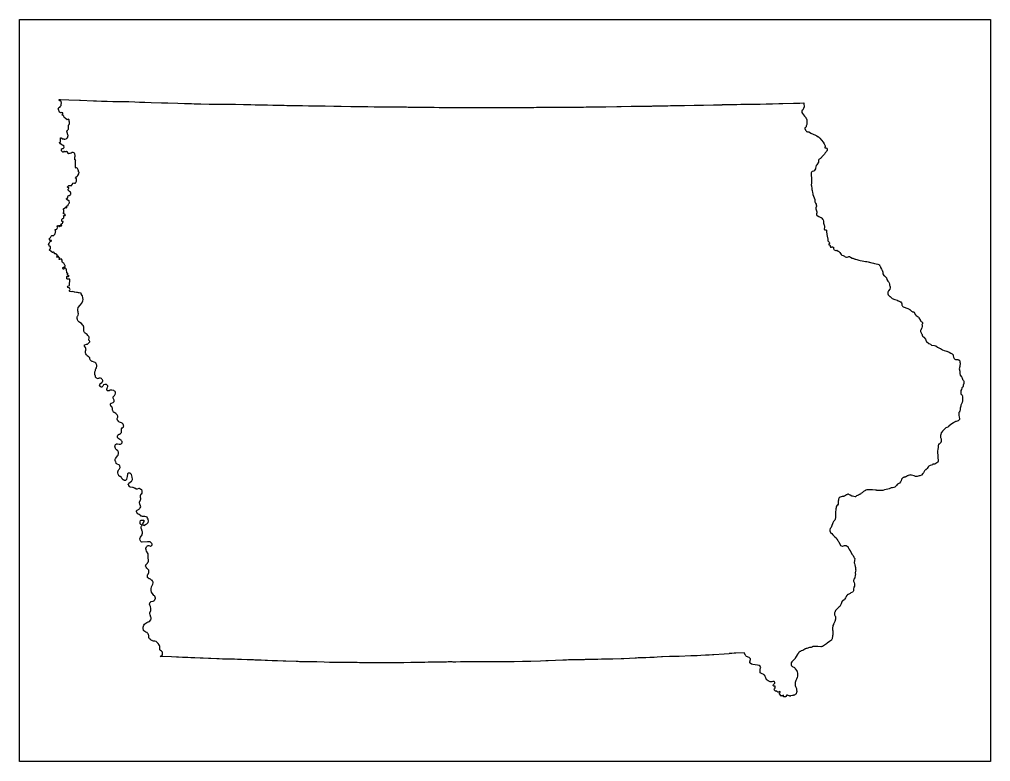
# Model space of a CAD drawing. Extents: x 0.1 to 10.9, y 0.1 to 8.4.
import ezdxf

# ---------------------------------------------------------------- set-up
doc = ezdxf.new("R2010")
doc.units = 0
doc.header["$MEASUREMENT"] = 0
doc.layers.add('STATE', color=7, linetype='CONTINUOUS')

# ---------------------------------------------------------------- blocks, each defined once
blk = doc.blocks.new('BLOCK_2')
at = {"layer": 'STATE'}
blk.add_lwpolyline([(0.093, 0.099), (0.093, 8.373), (10.92, 8.373), (10.92, 0.099), (0.093, 0.099)], dxfattribs=at)
at = {"layer": 'STATE', "color": 2}
blk.add_lwpolyline([(9.29, 2.509), (9.293, 2.509), (9.297, 2.509), (9.3, 2.509), (9.303, 2.509), (9.31, 2.506), (9.317, 2.502), (9.323, 2.499), (9.327, 2.496), (9.327, 2.492), (9.333, 2.489), (9.333, 2.486), (9.34, 2.472), (9.343, 2.469), (9.343, 2.466), (9.347, 2.462), (9.347, 2.459), (9.35, 2.452), (9.363, 2.436), (9.373, 2.412), (9.38, 2.402), (9.387, 2.396), (9.397, 2.376), (9.4, 2.369), (9.403, 2.366), (9.407, 2.362), (9.403, 2.342), (9.403, 2.339), (9.4, 2.316), (9.403, 2.309), (9.407, 2.292), (9.41, 2.272), (9.413, 2.262), (9.413, 2.242), (9.417, 2.236), (9.413, 2.222), (9.41, 2.202), (9.413, 2.186), (9.41, 2.176), (9.407, 2.149), (9.397, 2.132), (9.393, 2.119), (9.393, 2.112), (9.4, 2.096), (9.403, 2.079), (9.403, 2.072), (9.403, 2.062), (9.403, 2.056), (9.397, 2.042), (9.397, 2.039), (9.393, 2.026), (9.39, 2.002), (9.387, 1.996), (9.38, 1.989), (9.363, 1.979), (9.353, 1.972), (9.333, 1.962), (9.33, 1.962), (9.327, 1.959), (9.323, 1.959), (9.323, 1.956), (9.32, 1.952), (9.317, 1.949), (9.313, 1.946), (9.313, 1.942), (9.31, 1.939), (9.31, 1.936), (9.307, 1.932), (9.303, 1.926), (9.297, 1.912), (9.29, 1.902), (9.287, 1.902), (9.273, 1.892), (9.27, 1.889), (9.267, 1.886), (9.263, 1.882), (9.26, 1.879), (9.257, 1.869), (9.253, 1.856), (9.243, 1.836), (9.24, 1.829), (9.227, 1.822), (9.21, 1.802), (9.19, 1.782), (9.19, 1.779), (9.187, 1.776), (9.187, 1.772), (9.183, 1.759), (9.18, 1.756), (9.18, 1.752), (9.18, 1.749), (9.18, 1.742), (9.18, 1.739), (9.18, 1.736), (9.183, 1.726), (9.187, 1.719), (9.19, 1.716), (9.19, 1.712), (9.19, 1.709), (9.19, 1.702), (9.19, 1.692), (9.19, 1.689), (9.19, 1.686), (9.187, 1.676), (9.187, 1.672), (9.183, 1.662), (9.18, 1.652), (9.173, 1.639), (9.17, 1.632), (9.167, 1.626), (9.163, 1.616), (9.157, 1.582), (9.157, 1.572), (9.157, 1.566), (9.157, 1.562), (9.16, 1.559), (9.163, 1.536), (9.163, 1.526), (9.163, 1.512), (9.157, 1.502), (9.153, 1.466), (9.15, 1.459), (9.147, 1.456), (9.147, 1.452), (9.123, 1.436), (9.097, 1.419), (9.09, 1.412), (9.047, 1.382), (9.04, 1.382), (9.037, 1.382), (9.033, 1.379), (9.027, 1.379), (8.993, 1.382), (8.98, 1.382), (8.947, 1.382), (8.94, 1.382), (8.937, 1.379), (8.933, 1.379), (8.93, 1.379), (8.927, 1.376), (8.92, 1.372), (8.917, 1.372), (8.903, 1.369), (8.87, 1.359), (8.863, 1.359), (8.853, 1.356), (8.853, 1.352), (8.85, 1.352), (8.827, 1.339), (8.81, 1.332), (8.8, 1.326), (8.797, 1.326), (8.787, 1.319), (8.777, 1.312), (8.777, 1.309), (8.77, 1.299), (8.76, 1.286), (8.76, 1.282), (8.747, 1.259), (8.737, 1.242), (8.733, 1.239), (8.723, 1.229), (8.703, 1.209), (8.697, 1.199), (8.697, 1.192), (8.697, 1.182), (8.697, 1.172), (8.7, 1.166), (8.707, 1.162), (8.717, 1.156), (8.727, 1.152), (8.733, 1.149), (8.737, 1.142), (8.743, 1.132), (8.76, 1.112), (8.76, 1.109), (8.76, 1.106), (8.763, 1.102), (8.763, 1.099), (8.767, 1.086), (8.767, 1.082), (8.767, 1.079), (8.767, 1.072), (8.767, 1.066), (8.767, 1.052), (8.763, 1.036), (8.763, 1.032), (8.76, 1.029), (8.757, 1.016), (8.753, 1.009), (8.75, 1.002), (8.747, 0.992), (8.743, 0.982), (8.743, 0.979), (8.743, 0.972), (8.743, 0.969), (8.74, 0.962), (8.743, 0.952), (8.743, 0.949), (8.743, 0.942), (8.747, 0.939), (8.747, 0.935), (8.75, 0.929), (8.757, 0.912), (8.757, 0.909), (8.757, 0.895), (8.76, 0.889), (8.76, 0.882), (8.76, 0.879), (8.76, 0.875), (8.757, 0.872), (8.753, 0.855), (8.75, 0.852), (8.743, 0.845), (8.737, 0.842), (8.733, 0.839), (8.73, 0.839), (8.727, 0.839), (8.723, 0.839), (8.72, 0.835), (8.713, 0.835), (8.693, 0.832), (8.69, 0.832), (8.683, 0.825), (8.68, 0.832), (8.677, 0.832), (8.673, 0.832), (8.663, 0.835), (8.657, 0.839), (8.653, 0.839), (8.647, 0.842), (8.637, 0.825), (8.633, 0.822), (8.63, 0.819), (8.613, 0.819), (8.61, 0.819), (8.61, 0.822), (8.61, 0.829), (8.61, 0.839), (8.6, 0.832), (8.59, 0.832), (8.587, 0.829), (8.583, 0.832), (8.58, 0.835), (8.567, 0.855), (8.567, 0.859), (8.57, 0.869), (8.573, 0.872), (8.573, 0.875), (8.57, 0.879), (8.563, 0.875), (8.563, 0.872), (8.557, 0.872), (8.55, 0.872), (8.543, 0.875), (8.54, 0.875), (8.54, 0.879), (8.537, 0.882), (8.53, 0.885), (8.523, 0.885), (8.517, 0.889), (8.513, 0.889), (8.51, 0.895), (8.507, 0.902), (8.51, 0.909), (8.517, 0.922), (8.52, 0.932), (8.52, 0.935), (8.52, 0.939), (8.51, 0.939), (8.503, 0.939), (8.497, 0.946), (8.497, 0.949), (8.497, 0.952), (8.5, 0.959), (8.507, 0.965), (8.51, 0.969), (8.513, 0.972), (8.513, 0.975), (8.513, 0.979), (8.51, 0.986), (8.51, 0.989), (8.507, 0.992), (8.503, 0.992), (8.5, 0.992), (8.493, 0.992), (8.48, 0.989), (8.463, 0.989), (8.447, 0.996), (8.44, 0.999), (8.43, 1.006), (8.42, 1.016), (8.417, 1.019), (8.417, 1.022), (8.413, 1.032), (8.407, 1.049), (8.403, 1.059), (8.4, 1.059), (8.397, 1.066), (8.387, 1.069), (8.383, 1.072), (8.373, 1.076), (8.367, 1.079), (8.36, 1.086), (8.353, 1.089), (8.35, 1.096), (8.35, 1.106), (8.35, 1.112), (8.353, 1.132), (8.357, 1.149), (8.353, 1.159), (8.353, 1.162), (8.35, 1.166), (8.347, 1.166), (8.343, 1.166), (8.343, 1.169), (8.323, 1.172), (8.297, 1.179), (8.27, 1.182), (8.253, 1.186), (8.24, 1.196), (8.237, 1.199), (8.237, 1.206), (8.237, 1.209), (8.243, 1.236), (8.243, 1.239), (8.243, 1.246), (8.24, 1.249), (8.227, 1.259), (8.2, 1.272), (8.193, 1.279), (8.187, 1.286), (8.173, 1.312), (8.08, 1.306), (8.067, 1.306), (8.06, 1.306), (8.037, 1.302), (8.02, 1.302), (8.007, 1.302), (8.007, 1.299), (7.95, 1.296), (7.833, 1.289), (7.827, 1.289), (7.82, 1.289), (7.783, 1.286), (7.74, 1.286), (7.69, 1.282), (7.65, 1.279), (7.64, 1.279), (7.633, 1.279), (7.63, 1.279), (7.627, 1.279), (7.623, 1.279), (7.603, 1.279), (7.587, 1.276), (7.58, 1.276), (7.447, 1.272), (7.42, 1.269), (7.41, 1.269), (7.387, 1.269), (7.357, 1.269), (7.34, 1.269), (7.263, 1.266), (7.253, 1.266), (7.203, 1.262), (7.17, 1.259), (7.123, 1.259), (7.077, 1.256), (7.047, 1.256), (7.003, 1.256), (6.993, 1.256), (6.973, 1.252), (6.96, 1.252), (6.957, 1.252), (6.893, 1.249), (6.833, 1.246), (6.8, 1.246), (6.707, 1.242), (6.63, 1.239), (6.623, 1.239), (6.583, 1.239), (6.54, 1.236), (6.53, 1.236), (6.52, 1.236), (6.517, 1.236), (6.4, 1.236), (6.39, 1.232), (6.353, 1.232), (6.347, 1.232), (6.343, 1.232), (6.337, 1.232), (6.32, 1.232), (6.3, 1.232), (6.28, 1.232), (6.217, 1.232), (6.213, 1.232), (6.193, 1.229), (6.163, 1.229), (6.153, 1.229), (5.987, 1.222), (5.98, 1.222), (5.967, 1.222), (5.963, 1.222), (5.903, 1.219), (5.793, 1.216), (5.78, 1.216), (5.703, 1.216), (5.61, 1.212), (5.593, 1.212), (5.567, 1.212), (5.52, 1.212), (5.41, 1.212), (5.373, 1.212), (5.37, 1.212), (5.333, 1.212), (5.297, 1.212), (5.283, 1.212), (5.28, 1.212), (5.277, 1.212), (5.273, 1.212), (5.27, 1.212), (5.267, 1.212), (5.263, 1.212), (5.24, 1.212), (5.23, 1.212), (5.227, 1.212), (5.223, 1.212), (5.22, 1.212), (5.213, 1.212), (5.21, 1.212), (5.16, 1.212), (5.117, 1.209), (5.063, 1.209), (5.06, 1.209), (5.057, 1.209), (5.043, 1.209), (5.04, 1.209), (5.03, 1.209), (5.01, 1.209), (4.957, 1.206), (4.95, 1.206), (4.933, 1.206), (4.927, 1.206), (4.917, 1.209), (4.913, 1.209), (4.88, 1.209), (4.873, 1.209), (4.853, 1.206), (4.807, 1.206), (4.803, 1.206), (4.767, 1.206), (4.747, 1.206), (4.69, 1.206), (4.673, 1.206), (4.67, 1.206), (4.65, 1.206), (4.613, 1.202), (4.61, 1.202), (4.607, 1.202), (4.57, 1.202), (4.547, 1.202), (4.53, 1.202), (4.503, 1.202), (4.487, 1.202), (4.457, 1.202), (4.38, 1.199), (4.367, 1.199), (4.363, 1.199), (4.32, 1.199), (4.317, 1.199), (4.3, 1.199), (4.143, 1.199), (4.14, 1.199), (4.137, 1.199), (4.13, 1.199), (4.117, 1.199), (4.047, 1.199), (4.033, 1.199), (4.01, 1.199), (3.987, 1.199), (3.967, 1.199), (3.95, 1.199), (3.933, 1.199), (3.883, 1.199), (3.86, 1.202), (3.817, 1.202), (3.767, 1.202), (3.75, 1.202), (3.72, 1.202), (3.65, 1.202), (3.643, 1.202), (3.64, 1.202), (3.637, 1.202), (3.627, 1.202), (3.563, 1.202), (3.55, 1.202), (3.49, 1.206), (3.41, 1.209), (3.4, 1.209), (3.393, 1.209), (3.383, 1.209), (3.357, 1.209), (3.353, 1.209), (3.307, 1.209), (3.26, 1.212), (3.22, 1.212), (3.217, 1.212), (3.2, 1.216), (3.187, 1.216), (3.18, 1.216), (3.063, 1.219), (3.057, 1.219), (3.033, 1.219), (2.97, 1.222), (2.95, 1.222), (2.927, 1.222), (2.91, 1.222), (2.86, 1.226), (2.853, 1.226), (2.847, 1.226), (2.833, 1.226), (2.787, 1.229), (2.767, 1.229), (2.74, 1.229), (2.723, 1.229), (2.72, 1.229), (2.717, 1.229), (2.703, 1.232), (2.663, 1.232), (2.647, 1.232), (2.633, 1.232), (2.57, 1.236), (2.557, 1.236), (2.553, 1.236), (2.547, 1.236), (2.543, 1.236), (2.54, 1.236), (2.523, 1.236), (2.49, 1.239), (2.48, 1.239), (2.357, 1.242), (2.32, 1.246), (2.293, 1.246), (2.227, 1.249), (2.2, 1.249), (2.14, 1.252), (2.11, 1.252), (2.05, 1.256), (2.047, 1.256), (2.037, 1.256), (2.017, 1.256), (2.003, 1.256), (1.97, 1.259), (1.91, 1.259), (1.867, 1.262), (1.86, 1.262), (1.857, 1.262), (1.843, 1.262), (1.787, 1.266), (1.693, 1.269), (1.663, 1.269), (1.673, 1.279), (1.683, 1.286), (1.687, 1.296), (1.69, 1.302), (1.69, 1.306), (1.69, 1.309), (1.69, 1.312), (1.69, 1.316), (1.687, 1.319), (1.683, 1.322), (1.677, 1.329), (1.667, 1.339), (1.663, 1.342), (1.66, 1.346), (1.657, 1.352), (1.657, 1.369), (1.657, 1.376), (1.657, 1.379), (1.657, 1.382), (1.657, 1.386), (1.657, 1.389), (1.653, 1.392), (1.653, 1.396), (1.65, 1.396), (1.65, 1.402), (1.64, 1.416), (1.637, 1.419), (1.633, 1.422), (1.627, 1.429), (1.617, 1.436), (1.603, 1.442), (1.587, 1.442), (1.577, 1.446), (1.573, 1.446), (1.573, 1.449), (1.563, 1.452), (1.56, 1.456), (1.553, 1.459), (1.553, 1.462), (1.55, 1.462), (1.543, 1.469), (1.54, 1.476), (1.537, 1.479), (1.537, 1.482), (1.537, 1.496), (1.537, 1.502), (1.537, 1.506), (1.533, 1.512), (1.53, 1.522), (1.527, 1.522), (1.52, 1.532), (1.517, 1.536), (1.513, 1.539), (1.503, 1.542), (1.5, 1.546), (1.493, 1.549), (1.49, 1.549), (1.48, 1.556), (1.477, 1.562), (1.473, 1.586), (1.473, 1.596), (1.477, 1.609), (1.48, 1.619), (1.487, 1.629), (1.49, 1.629), (1.49, 1.632), (1.497, 1.639), (1.5, 1.639), (1.5, 1.642), (1.503, 1.642), (1.513, 1.649), (1.517, 1.649), (1.523, 1.652), (1.527, 1.656), (1.533, 1.656), (1.54, 1.659), (1.54, 1.662), (1.543, 1.662), (1.547, 1.666), (1.553, 1.676), (1.557, 1.679), (1.56, 1.682), (1.563, 1.692), (1.563, 1.702), (1.56, 1.709), (1.55, 1.736), (1.547, 1.749), (1.547, 1.752), (1.547, 1.759), (1.55, 1.766), (1.557, 1.782), (1.56, 1.792), (1.56, 1.802), (1.56, 1.806), (1.553, 1.826), (1.547, 1.842), (1.543, 1.852), (1.543, 1.856), (1.543, 1.859), (1.547, 1.866), (1.547, 1.869), (1.553, 1.876), (1.557, 1.879), (1.56, 1.879), (1.56, 1.882), (1.563, 1.882), (1.583, 1.886), (1.59, 1.892), (1.593, 1.892), (1.597, 1.892), (1.597, 1.896), (1.6, 1.899), (1.603, 1.902), (1.603, 1.906), (1.607, 1.909), (1.61, 1.919), (1.61, 1.926), (1.607, 1.929), (1.607, 1.932), (1.603, 1.942), (1.6, 1.946), (1.593, 1.952), (1.577, 1.972), (1.573, 1.976), (1.567, 1.986), (1.567, 1.992), (1.563, 1.999), (1.563, 2.009), (1.563, 2.026), (1.567, 2.046), (1.573, 2.062), (1.58, 2.076), (1.583, 2.092), (1.583, 2.099), (1.58, 2.106), (1.577, 2.112), (1.577, 2.116), (1.573, 2.116), (1.57, 2.119), (1.567, 2.122), (1.563, 2.126), (1.56, 2.129), (1.557, 2.129), (1.553, 2.132), (1.547, 2.136), (1.54, 2.136), (1.537, 2.139), (1.533, 2.142), (1.53, 2.142), (1.53, 2.146), (1.527, 2.146), (1.527, 2.149), (1.523, 2.152), (1.523, 2.156), (1.52, 2.166), (1.52, 2.172), (1.52, 2.179), (1.527, 2.189), (1.537, 2.206), (1.537, 2.219), (1.537, 2.229), (1.537, 2.232), (1.533, 2.236), (1.52, 2.249), (1.513, 2.256), (1.507, 2.266), (1.503, 2.272), (1.5, 2.279), (1.5, 2.282), (1.503, 2.286), (1.503, 2.289), (1.503, 2.292), (1.51, 2.299), (1.517, 2.306), (1.52, 2.312), (1.523, 2.316), (1.53, 2.322), (1.53, 2.326), (1.533, 2.329), (1.533, 2.332), (1.533, 2.339), (1.533, 2.349), (1.53, 2.366), (1.53, 2.402), (1.527, 2.416), (1.51, 2.446), (1.507, 2.459), (1.503, 2.472), (1.503, 2.482), (1.507, 2.482), (1.51, 2.492), (1.517, 2.502), (1.523, 2.509), (1.527, 2.509), (1.53, 2.509), (1.537, 2.506), (1.553, 2.502), (1.567, 2.506), (1.573, 2.512), (1.573, 2.522), (1.57, 2.532), (1.56, 2.542), (1.55, 2.549), (1.537, 2.549), (1.523, 2.549), (1.463, 2.546), (1.457, 2.546), (1.45, 2.549), (1.447, 2.552), (1.443, 2.559), (1.44, 2.569), (1.437, 2.582), (1.443, 2.602), (1.46, 2.626), (1.463, 2.636), (1.467, 2.646), (1.467, 2.649), (1.467, 2.659), (1.46, 2.669), (1.457, 2.679), (1.457, 2.682), (1.45, 2.702), (1.45, 2.706), (1.45, 2.716), (1.453, 2.722), (1.457, 2.726), (1.463, 2.729), (1.457, 2.736), (1.447, 2.742), (1.443, 2.746), (1.44, 2.749), (1.44, 2.759), (1.44, 2.769), (1.44, 2.772), (1.443, 2.786), (1.45, 2.789), (1.453, 2.792), (1.477, 2.789), (1.48, 2.789), (1.48, 2.782), (1.48, 2.776), (1.47, 2.756), (1.467, 2.746), (1.48, 2.732), (1.5, 2.742), (1.513, 2.749), (1.523, 2.756), (1.53, 2.766), (1.533, 2.779), (1.527, 2.802), (1.523, 2.812), (1.517, 2.822), (1.507, 2.829), (1.49, 2.832), (1.47, 2.832), (1.467, 2.832), (1.453, 2.836), (1.447, 2.836), (1.447, 2.839), (1.427, 2.852), (1.42, 2.859), (1.413, 2.862), (1.403, 2.876), (1.4, 2.886), (1.4, 2.896), (1.403, 2.899), (1.407, 2.902), (1.427, 2.912), (1.433, 2.919), (1.44, 2.926), (1.447, 2.939), (1.443, 2.949), (1.437, 2.969), (1.433, 2.986), (1.433, 2.992), (1.443, 3.016), (1.447, 3.026), (1.447, 3.032), (1.443, 3.042), (1.443, 3.049), (1.443, 3.052), (1.443, 3.062), (1.443, 3.069), (1.447, 3.072), (1.457, 3.086), (1.46, 3.089), (1.463, 3.096), (1.463, 3.102), (1.463, 3.109), (1.46, 3.119), (1.457, 3.126), (1.443, 3.136), (1.437, 3.139), (1.433, 3.143), (1.43, 3.143), (1.423, 3.143), (1.407, 3.136), (1.397, 3.136), (1.393, 3.136), (1.38, 3.146), (1.377, 3.146), (1.363, 3.153), (1.353, 3.153), (1.33, 3.159), (1.327, 3.159), (1.323, 3.163), (1.32, 3.166), (1.313, 3.176), (1.313, 3.179), (1.307, 3.189), (1.307, 3.193), (1.31, 3.196), (1.313, 3.203), (1.327, 3.213), (1.343, 3.226), (1.347, 3.229), (1.35, 3.236), (1.353, 3.243), (1.353, 3.246), (1.353, 3.253), (1.35, 3.266), (1.35, 3.269), (1.343, 3.299), (1.34, 3.303), (1.333, 3.309), (1.327, 3.313), (1.317, 3.316), (1.31, 3.313), (1.307, 3.313), (1.3, 3.306), (1.297, 3.303), (1.293, 3.276), (1.287, 3.246), (1.283, 3.236), (1.28, 3.236), (1.277, 3.233), (1.273, 3.233), (1.267, 3.233), (1.263, 3.233), (1.26, 3.236), (1.257, 3.236), (1.253, 3.236), (1.253, 3.239), (1.25, 3.239), (1.247, 3.243), (1.24, 3.253), (1.24, 3.256), (1.237, 3.256), (1.233, 3.263), (1.227, 3.273), (1.223, 3.273), (1.22, 3.276), (1.213, 3.279), (1.2, 3.286), (1.2, 3.289), (1.193, 3.303), (1.19, 3.319), (1.19, 3.329), (1.193, 3.339), (1.193, 3.343), (1.197, 3.349), (1.203, 3.356), (1.21, 3.363), (1.213, 3.369), (1.217, 3.376), (1.217, 3.383), (1.213, 3.389), (1.213, 3.396), (1.21, 3.403), (1.203, 3.406), (1.183, 3.416), (1.18, 3.419), (1.173, 3.423), (1.173, 3.426), (1.167, 3.439), (1.163, 3.443), (1.163, 3.446), (1.16, 3.456), (1.16, 3.463), (1.16, 3.469), (1.163, 3.479), (1.167, 3.483), (1.187, 3.509), (1.193, 3.516), (1.197, 3.533), (1.197, 3.539), (1.197, 3.543), (1.197, 3.546), (1.197, 3.549), (1.193, 3.556), (1.19, 3.563), (1.177, 3.576), (1.173, 3.579), (1.167, 3.583), (1.163, 3.589), (1.16, 3.599), (1.157, 3.609), (1.16, 3.619), (1.16, 3.623), (1.16, 3.626), (1.163, 3.633), (1.173, 3.639), (1.177, 3.643), (1.187, 3.643), (1.207, 3.639), (1.22, 3.639), (1.227, 3.643), (1.23, 3.646), (1.237, 3.653), (1.237, 3.656), (1.237, 3.663), (1.237, 3.666), (1.233, 3.673), (1.227, 3.683), (1.213, 3.689), (1.203, 3.696), (1.19, 3.703), (1.187, 3.713), (1.187, 3.716), (1.187, 3.726), (1.19, 3.739), (1.193, 3.743), (1.2, 3.746), (1.2, 3.749), (1.203, 3.749), (1.21, 3.749), (1.22, 3.756), (1.23, 3.766), (1.23, 3.773), (1.23, 3.776), (1.23, 3.793), (1.233, 3.806), (1.233, 3.809), (1.24, 3.819), (1.25, 3.829), (1.253, 3.829), (1.253, 3.833), (1.257, 3.839), (1.253, 3.846), (1.253, 3.856), (1.25, 3.856), (1.247, 3.863), (1.24, 3.873), (1.23, 3.876), (1.21, 3.883), (1.203, 3.886), (1.197, 3.893), (1.193, 3.893), (1.19, 3.896), (1.19, 3.899), (1.19, 3.903), (1.187, 3.906), (1.183, 3.916), (1.183, 3.919), (1.183, 3.923), (1.19, 3.939), (1.19, 3.943), (1.19, 3.949), (1.187, 3.959), (1.183, 3.966), (1.18, 3.969), (1.177, 3.973), (1.173, 3.976)], dxfattribs=at)
for points, knots in [([(0.587, 6.97), (0.587, 6.97), (0.583, 6.966), (0.583, 6.966), (0.583, 6.966), (0.58, 6.966), (0.58, 6.966), (0.58, 6.966), (0.573, 6.97), (0.573, 6.97), (0.573, 6.97), (0.567, 6.976), (0.567, 6.976), (0.567, 6.976), (0.553, 6.986), (0.553, 6.986), (0.553, 6.986), (0.547, 6.986), (0.547, 6.986), (0.547, 6.986), (0.543, 6.99), (0.543, 6.99), (0.543, 6.99), (0.54, 7), (0.54, 7), (0.54, 7), (0.547, 7.006), (0.547, 7.006), (0.547, 7.006), (0.547, 7.003), (0.547, 7.003), (0.547, 7.003), (0.55, 7.003), (0.55, 7.003), (0.55, 7.003), (0.553, 7.01), (0.553, 7.01), (0.553, 7.01), (0.553, 7.036), (0.553, 7.036), (0.553, 7.036), (0.553, 7.043), (0.553, 7.043), (0.553, 7.043), (0.553, 7.046), (0.553, 7.046), (0.553, 7.046), (0.55, 7.046), (0.55, 7.046), (0.55, 7.046), (0.55, 7.05), (0.55, 7.05), (0.55, 7.05), (0.55, 7.053), (0.55, 7.053), (0.55, 7.053), (0.563, 7.053), (0.563, 7.053), (0.563, 7.053), (0.563, 7.05), (0.563, 7.05), (0.563, 7.05), (0.567, 7.05), (0.567, 7.05), (0.567, 7.05), (0.567, 7.046), (0.567, 7.046), (0.567, 7.046), (0.57, 7.046), (0.57, 7.046), (0.57, 7.046), (0.57, 7.043), (0.57, 7.043), (0.57, 7.043), (0.577, 7.043), (0.577, 7.043), (0.577, 7.043), (0.59, 7.043), (0.59, 7.043), (0.59, 7.043), (0.593, 7.04), (0.593, 7.04), (0.593, 7.04), (0.597, 7.04), (0.597, 7.04), (0.597, 7.04), (0.6, 7.04), (0.6, 7.04), (0.6, 7.04), (0.613, 7.043), (0.613, 7.043), (0.613, 7.043), (0.627, 7.053), (0.627, 7.053), (0.627, 7.053), (0.63, 7.053), (0.63, 7.053), (0.63, 7.053), (0.633, 7.063), (0.633, 7.063), (0.633, 7.063), (0.633, 7.066), (0.633, 7.066), (0.633, 7.066), (0.633, 7.07), (0.633, 7.07), (0.633, 7.07), (0.637, 7.073), (0.637, 7.073), (0.637, 7.073), (0.637, 7.08), (0.637, 7.08), (0.637, 7.08), (0.633, 7.086), (0.633, 7.086), (0.633, 7.086), (0.627, 7.113), (0.627, 7.113), (0.627, 7.113), (0.623, 7.13), (0.623, 7.13), (0.623, 7.13), (0.63, 7.133), (0.63, 7.133), (0.63, 7.133), (0.633, 7.143), (0.633, 7.143), (0.633, 7.143), (0.637, 7.146), (0.637, 7.146), (0.637, 7.146), (0.64, 7.15), (0.64, 7.15), (0.64, 7.15), (0.64, 7.153), (0.64, 7.153), (0.64, 7.153), (0.643, 7.153), (0.643, 7.153), (0.643, 7.153), (0.64, 7.153), (0.64, 7.153), (0.64, 7.153), (0.64, 7.163), (0.64, 7.163), (0.64, 7.163), (0.64, 7.183), (0.64, 7.183), (0.64, 7.183), (0.64, 7.196), (0.64, 7.196), (0.64, 7.196), (0.647, 7.203), (0.647, 7.203), (0.647, 7.203), (0.647, 7.206), (0.647, 7.206), (0.647, 7.206), (0.65, 7.21), (0.65, 7.21), (0.65, 7.21), (0.65, 7.213), (0.65, 7.213), (0.65, 7.213), (0.65, 7.233), (0.65, 7.233), (0.65, 7.233), (0.647, 7.236), (0.647, 7.236), (0.647, 7.236), (0.647, 7.243), (0.647, 7.243), (0.647, 7.243), (0.647, 7.253), (0.647, 7.253), (0.647, 7.253), (0.643, 7.256), (0.643, 7.256), (0.643, 7.256), (0.637, 7.26), (0.637, 7.26), (0.637, 7.26), (0.637, 7.256), (0.637, 7.256), (0.637, 7.256), (0.633, 7.256), (0.633, 7.256), (0.633, 7.256), (0.627, 7.253), (0.627, 7.253), (0.627, 7.253), (0.603, 7.273), (0.603, 7.273), (0.603, 7.273), (0.6, 7.273), (0.6, 7.273), (0.6, 7.273), (0.597, 7.28), (0.597, 7.28), (0.597, 7.28), (0.593, 7.28), (0.593, 7.28), (0.593, 7.28), (0.587, 7.293), (0.587, 7.293), (0.587, 7.293), (0.58, 7.303), (0.58, 7.303), (0.58, 7.303), (0.57, 7.306), (0.57, 7.306), (0.57, 7.306), (0.577, 7.316), (0.577, 7.316), (0.577, 7.316), (0.577, 7.32), (0.577, 7.32), (0.577, 7.32), (0.577, 7.323), (0.577, 7.323), (0.577, 7.323), (0.577, 7.326), (0.577, 7.326), (0.577, 7.326), (0.577, 7.33), (0.577, 7.33), (0.577, 7.33), (0.57, 7.333), (0.57, 7.333), (0.57, 7.333), (0.567, 7.333), (0.567, 7.333), (0.567, 7.333), (0.56, 7.336), (0.56, 7.336), (0.56, 7.336), (0.557, 7.336), (0.557, 7.336), (0.557, 7.336), (0.55, 7.333), (0.55, 7.333), (0.55, 7.333), (0.547, 7.336), (0.547, 7.336), (0.547, 7.336), (0.543, 7.336), (0.543, 7.336), (0.543, 7.336), (0.54, 7.34), (0.54, 7.34), (0.54, 7.34), (0.53, 7.37), (0.53, 7.37), (0.53, 7.37), (0.53, 7.373), (0.53, 7.373), (0.53, 7.373), (0.527, 7.376), (0.527, 7.376), (0.527, 7.376), (0.533, 7.39), (0.533, 7.39), (0.533, 7.39), (0.55, 7.403), (0.55, 7.403), (0.55, 7.403), (0.553, 7.406), (0.553, 7.406), (0.553, 7.406), (0.557, 7.413), (0.557, 7.413), (0.557, 7.413), (0.557, 7.416), (0.557, 7.416), (0.557, 7.416), (0.557, 7.433), (0.557, 7.433), (0.557, 7.433), (0.563, 7.44), (0.563, 7.44), (0.563, 7.44), (0.56, 7.457), (0.56, 7.457), (0.56, 7.457), (0.557, 7.46), (0.557, 7.46), (0.557, 7.46), (0.55, 7.467), (0.55, 7.467), (0.55, 7.467), (0.543, 7.467), (0.543, 7.467), (0.543, 7.467), (0.54, 7.47), (0.54, 7.47), (0.54, 7.47), (0.537, 7.47), (0.537, 7.47), (0.537, 7.47), (0.537, 7.48), (0.537, 7.48), (0.537, 7.48), (0.55, 7.48), (0.55, 7.48), (0.55, 7.48), (0.643, 7.477), (0.643, 7.477), (0.643, 7.477), (0.763, 7.473), (0.763, 7.473), (0.763, 7.473), (0.773, 7.473), (0.773, 7.473), (0.773, 7.473), (0.92, 7.467), (0.92, 7.467), (0.92, 7.467), (0.95, 7.467), (0.95, 7.467), (0.95, 7.467), (0.953, 7.467), (0.953, 7.467), (0.953, 7.467), (1.01, 7.463), (1.01, 7.463), (1.01, 7.463), (1.04, 7.463), (1.04, 7.463), (1.04, 7.463), (1.073, 7.463), (1.073, 7.463), (1.073, 7.463), (1.133, 7.46), (1.133, 7.46), (1.133, 7.46), (1.14, 7.46), (1.14, 7.46), (1.14, 7.46), (1.153, 7.46), (1.153, 7.46), (1.153, 7.46), (1.157, 7.46), (1.157, 7.46), (1.157, 7.46), (1.197, 7.46), (1.197, 7.46), (1.197, 7.46), (1.313, 7.457), (1.313, 7.457), (1.313, 7.457), (1.38, 7.453), (1.38, 7.453), (1.38, 7.453), (1.433, 7.45), (1.433, 7.45), (1.433, 7.45), (1.467, 7.45), (1.467, 7.45), (1.467, 7.45), (1.493, 7.45), (1.493, 7.45), (1.493, 7.45), (1.563, 7.447), (1.563, 7.447), (1.563, 7.447), (1.677, 7.443), (1.677, 7.443), (1.677, 7.443), (1.717, 7.443), (1.717, 7.443), (1.717, 7.443), (1.737, 7.443), (1.737, 7.443), (1.737, 7.443), (1.747, 7.443), (1.747, 7.443), (1.747, 7.443), (1.86, 7.44), (1.86, 7.44), (1.86, 7.44), (1.933, 7.437), (1.933, 7.437), (1.933, 7.437), (1.947, 7.437), (1.947, 7.437), (1.947, 7.437), (2.003, 7.437), (2.003, 7.437), (2.003, 7.437), (2.01, 7.437), (2.01, 7.437), (2.01, 7.437), (2.043, 7.433), (2.043, 7.433), (2.043, 7.433), (2.117, 7.433), (2.117, 7.433), (2.117, 7.433), (2.21, 7.43), (2.21, 7.43), (2.21, 7.43), (2.223, 7.43), (2.223, 7.43), (2.223, 7.43), (2.253, 7.43), (2.253, 7.43), (2.253, 7.43), (2.27, 7.43), (2.27, 7.43), (2.27, 7.43), (2.303, 7.43), (2.303, 7.43), (2.303, 7.43), (2.333, 7.43), (2.333, 7.43), (2.333, 7.43), (2.407, 7.427), (2.407, 7.427), (2.407, 7.427), (2.423, 7.427), (2.423, 7.427), (2.423, 7.427), (2.427, 7.427), (2.427, 7.427), (2.427, 7.427), (2.487, 7.427), (2.487, 7.427), (2.487, 7.427), (2.503, 7.427), (2.503, 7.427), (2.503, 7.427), (2.59, 7.423), (2.59, 7.423), (2.59, 7.423), (2.617, 7.423), (2.617, 7.423), (2.617, 7.423), (2.627, 7.423), (2.627, 7.423), (2.627, 7.423), (2.673, 7.423), (2.673, 7.423), (2.673, 7.423), (2.723, 7.42), (2.723, 7.42), (2.723, 7.42), (2.727, 7.42), (2.727, 7.42), (2.727, 7.42), (2.743, 7.42), (2.743, 7.42), (2.743, 7.42), (2.747, 7.42), (2.747, 7.42), (2.747, 7.42), (2.763, 7.42), (2.763, 7.42), (2.763, 7.42), (2.77, 7.42), (2.77, 7.42), (2.77, 7.42), (2.813, 7.42), (2.813, 7.42), (2.813, 7.42), (2.827, 7.42), (2.827, 7.42), (2.827, 7.42), (2.86, 7.42), (2.86, 7.42), (2.86, 7.42), (2.92, 7.416), (2.92, 7.416), (2.92, 7.416), (2.95, 7.416), (2.95, 7.416), (2.95, 7.416), (2.953, 7.416), (2.953, 7.416), (2.953, 7.416), (2.98, 7.416), (2.98, 7.416), (2.98, 7.416), (3.013, 7.416), (3.013, 7.416), (3.013, 7.416), (3.043, 7.416), (3.043, 7.416), (3.043, 7.416), (3.073, 7.413), (3.073, 7.413), (3.073, 7.413), (3.103, 7.413), (3.103, 7.413), (3.103, 7.413), (3.133, 7.413), (3.133, 7.413), (3.133, 7.413), (3.137, 7.413), (3.137, 7.413), (3.137, 7.413), (3.177, 7.413), (3.177, 7.413), (3.177, 7.413), (3.197, 7.413), (3.197, 7.413), (3.197, 7.413), (3.2, 7.413), (3.2, 7.413), (3.2, 7.413), (3.22, 7.413), (3.22, 7.413), (3.22, 7.413), (3.223, 7.413), (3.223, 7.413), (3.223, 7.413), (3.227, 7.413), (3.227, 7.413), (3.227, 7.413), (3.243, 7.413), (3.243, 7.413), (3.243, 7.413), (3.25, 7.413), (3.25, 7.413), (3.25, 7.413), (3.317, 7.41), (3.317, 7.41), (3.317, 7.41), (3.413, 7.41), (3.413, 7.41), (3.413, 7.41), (3.477, 7.41), (3.477, 7.41), (3.477, 7.41), (3.5, 7.41), (3.5, 7.41), (3.5, 7.41), (3.597, 7.406), (3.597, 7.406), (3.597, 7.406), (3.6, 7.406), (3.6, 7.406), (3.6, 7.406), (3.673, 7.406), (3.673, 7.406), (3.673, 7.406), (3.68, 7.406), (3.68, 7.406), (3.68, 7.406), (3.787, 7.403), (3.787, 7.403), (3.787, 7.403), (3.82, 7.403), (3.82, 7.403), (3.82, 7.403), (3.857, 7.403), (3.857, 7.403), (3.857, 7.403), (3.863, 7.403), (3.863, 7.403), (3.863, 7.403), (3.943, 7.403), (3.943, 7.403), (3.943, 7.403), (3.963, 7.403), (3.963, 7.403), (3.963, 7.403), (3.977, 7.403), (3.977, 7.403), (3.977, 7.403), (4.047, 7.4), (4.047, 7.4), (4.047, 7.4), (4.163, 7.4), (4.163, 7.4), (4.163, 7.4), (4.227, 7.4), (4.227, 7.4), (4.227, 7.4), (4.317, 7.4), (4.317, 7.4), (4.317, 7.4), (4.35, 7.4), (4.35, 7.4), (4.35, 7.4), (4.377, 7.4), (4.377, 7.4), (4.377, 7.4), (4.38, 7.4), (4.38, 7.4), (4.38, 7.4), (4.393, 7.4), (4.393, 7.4), (4.393, 7.4), (4.4, 7.4), (4.4, 7.4), (4.4, 7.4), (4.403, 7.4), (4.403, 7.4), (4.403, 7.4), (4.41, 7.4), (4.41, 7.4), (4.41, 7.4), (4.427, 7.396), (4.427, 7.396), (4.427, 7.396), (4.44, 7.396), (4.44, 7.396), (4.44, 7.396), (4.533, 7.396), (4.533, 7.396), (4.533, 7.396), (4.59, 7.396), (4.59, 7.396), (4.59, 7.396), (4.717, 7.396), (4.717, 7.396), (4.717, 7.396), (4.773, 7.393), (4.773, 7.393), (4.773, 7.393), (4.86, 7.393), (4.86, 7.393), (4.86, 7.393), (4.863, 7.393), (4.863, 7.393), (4.863, 7.393), (4.903, 7.393), (4.903, 7.393), (4.903, 7.393), (4.957, 7.393), (4.957, 7.393), (4.957, 7.393), (4.983, 7.393), (4.983, 7.393), (4.983, 7.393), (4.997, 7.393), (4.997, 7.393), (4.997, 7.393), (5, 7.393), (5, 7.393), (5, 7.393), (5.01, 7.393), (5.01, 7.393), (5.01, 7.393), (5.087, 7.393), (5.087, 7.393), (5.087, 7.393), (5.137, 7.393), (5.137, 7.393), (5.137, 7.393), (5.2, 7.393), (5.2, 7.393), (5.2, 7.393), (5.227, 7.393), (5.227, 7.393), (5.227, 7.393), (5.267, 7.393), (5.267, 7.393), (5.267, 7.393), (5.273, 7.393), (5.273, 7.393), (5.273, 7.393), (5.32, 7.393), (5.32, 7.393), (5.32, 7.393), (5.337, 7.393), (5.337, 7.393), (5.337, 7.393), (5.343, 7.393), (5.343, 7.393), (5.343, 7.393), (5.35, 7.393), (5.35, 7.393), (5.35, 7.393), (5.36, 7.393), (5.36, 7.393), (5.36, 7.393), (5.367, 7.393), (5.367, 7.393), (5.367, 7.393), (5.427, 7.393), (5.427, 7.393), (5.427, 7.393), (5.457, 7.393), (5.457, 7.393), (5.457, 7.393), (5.473, 7.393), (5.473, 7.393), (5.473, 7.393), (5.503, 7.393), (5.503, 7.393), (5.503, 7.393), (5.543, 7.393), (5.543, 7.393), (5.543, 7.393), (5.627, 7.393), (5.627, 7.393), (5.627, 7.393), (5.643, 7.393), (5.643, 7.393), (5.643, 7.393), (5.67, 7.393), (5.67, 7.393), (5.67, 7.393), (5.687, 7.393), (5.687, 7.393), (5.687, 7.393), (5.737, 7.393), (5.737, 7.393), (5.737, 7.393), (5.74, 7.393), (5.74, 7.393), (5.74, 7.393), (5.777, 7.393), (5.777, 7.393), (5.777, 7.393), (5.827, 7.393), (5.827, 7.393), (5.827, 7.393), (5.857, 7.396), (5.857, 7.396), (5.857, 7.396), (5.87, 7.396), (5.87, 7.396), (5.87, 7.396), (5.933, 7.396), (5.933, 7.396), (5.933, 7.396), (6.013, 7.396), (6.013, 7.396), (6.013, 7.396), (6.05, 7.396), (6.05, 7.396), (6.05, 7.396), (6.077, 7.396), (6.077, 7.396), (6.077, 7.396), (6.12, 7.396), (6.12, 7.396), (6.12, 7.396), (6.167, 7.396), (6.167, 7.396), (6.167, 7.396), (6.197, 7.396), (6.197, 7.396), (6.197, 7.396), (6.213, 7.396), (6.213, 7.396), (6.213, 7.396), (6.233, 7.396), (6.233, 7.396), (6.233, 7.396), (6.237, 7.396), (6.237, 7.396), (6.237, 7.396), (6.257, 7.396), (6.257, 7.396), (6.257, 7.396), (6.29, 7.396), (6.29, 7.396), (6.29, 7.396), (6.35, 7.396), (6.35, 7.396), (6.35, 7.396), (6.38, 7.396), (6.38, 7.396), (6.38, 7.396), (6.383, 7.396), (6.383, 7.396), (6.383, 7.396), (6.413, 7.4), (6.413, 7.4), (6.413, 7.4), (6.47, 7.4), (6.47, 7.4), (6.47, 7.4), (6.54, 7.4), (6.54, 7.4), (6.54, 7.4), (6.563, 7.4), (6.563, 7.4), (6.563, 7.4), (6.567, 7.4), (6.567, 7.4), (6.567, 7.4), (6.593, 7.4), (6.593, 7.4), (6.593, 7.4), (6.623, 7.4), (6.623, 7.4), (6.623, 7.4), (6.63, 7.4), (6.63, 7.4), (6.63, 7.4), (6.753, 7.403), (6.753, 7.403), (6.753, 7.403), (6.777, 7.403), (6.777, 7.403), (6.777, 7.403), (6.8, 7.403), (6.8, 7.403), (6.8, 7.403), (6.913, 7.406), (6.913, 7.406), (6.913, 7.406), (6.937, 7.406), (6.937, 7.406), (6.937, 7.406), (6.96, 7.406), (6.96, 7.406), (6.96, 7.406), (7, 7.406), (7, 7.406), (7, 7.406), (7.003, 7.406), (7.003, 7.406), (7.003, 7.406), (7.033, 7.406), (7.033, 7.406), (7.033, 7.406), (7.05, 7.406), (7.05, 7.406), (7.05, 7.406), (7.06, 7.406), (7.06, 7.406), (7.06, 7.406), (7.083, 7.406), (7.083, 7.406), (7.083, 7.406), (7.12, 7.406), (7.12, 7.406), (7.12, 7.406), (7.123, 7.406), (7.123, 7.406), (7.123, 7.406), (7.143, 7.406), (7.143, 7.406), (7.143, 7.406), (7.153, 7.41), (7.153, 7.41), (7.153, 7.41), (7.2, 7.41), (7.2, 7.41), (7.2, 7.41), (7.203, 7.41), (7.203, 7.41), (7.203, 7.41), (7.307, 7.41), (7.307, 7.41), (7.307, 7.41), (7.323, 7.41), (7.323, 7.41), (7.323, 7.41), (7.353, 7.413), (7.353, 7.413), (7.353, 7.413), (7.47, 7.413), (7.47, 7.413), (7.47, 7.413), (7.493, 7.413), (7.493, 7.413), (7.493, 7.413), (7.507, 7.413), (7.507, 7.413), (7.507, 7.413), (7.617, 7.416), (7.617, 7.416), (7.617, 7.416), (7.667, 7.416), (7.667, 7.416), (7.667, 7.416), (7.677, 7.416), (7.677, 7.416), (7.677, 7.416), (7.68, 7.416), (7.68, 7.416), (7.68, 7.416), (7.707, 7.416), (7.707, 7.416), (7.707, 7.416), (7.72, 7.416), (7.72, 7.416), (7.72, 7.416), (7.83, 7.42), (7.83, 7.42), (7.83, 7.42), (7.86, 7.42), (7.86, 7.42), (7.86, 7.42), (7.863, 7.42), (7.863, 7.42), (7.863, 7.42), (7.9, 7.42), (7.9, 7.42), (7.9, 7.42), (7.927, 7.42), (7.927, 7.42), (7.927, 7.42), (7.93, 7.423), (7.93, 7.423), (7.93, 7.423), (7.953, 7.423), (7.953, 7.423), (7.953, 7.423), (7.97, 7.423), (7.97, 7.423), (7.97, 7.423), (7.973, 7.423), (7.973, 7.423), (7.973, 7.423), (8, 7.423), (8, 7.423), (8, 7.423), (8.033, 7.423), (8.033, 7.423), (8.033, 7.423), (8.037, 7.423), (8.037, 7.423), (8.037, 7.423), (8.043, 7.423), (8.043, 7.423), (8.043, 7.423), (8.047, 7.423), (8.047, 7.423), (8.047, 7.423), (8.093, 7.423), (8.093, 7.423), (8.093, 7.423), (8.137, 7.427), (8.137, 7.427), (8.137, 7.427), (8.157, 7.427), (8.157, 7.427), (8.157, 7.427), (8.167, 7.427), (8.167, 7.427), (8.167, 7.427), (8.177, 7.427), (8.177, 7.427), (8.177, 7.427), (8.187, 7.427), (8.187, 7.427), (8.187, 7.427), (8.193, 7.427), (8.193, 7.427), (8.193, 7.427), (8.207, 7.427), (8.207, 7.427), (8.207, 7.427), (8.217, 7.427), (8.217, 7.427), (8.217, 7.427), (8.22, 7.427), (8.22, 7.427), (8.22, 7.427), (8.223, 7.427), (8.223, 7.427), (8.223, 7.427), (8.23, 7.427), (8.23, 7.427), (8.23, 7.427), (8.26, 7.427), (8.26, 7.427), (8.26, 7.427), (8.323, 7.43), (8.323, 7.43), (8.323, 7.43), (8.337, 7.43), (8.337, 7.43), (8.337, 7.43), (8.35, 7.43), (8.35, 7.43), (8.35, 7.43), (8.417, 7.433), (8.417, 7.433), (8.417, 7.433), (8.457, 7.433), (8.457, 7.433), (8.457, 7.433), (8.46, 7.433), (8.46, 7.433), (8.46, 7.433), (8.487, 7.433), (8.487, 7.433), (8.487, 7.433), (8.49, 7.433), (8.49, 7.433), (8.49, 7.433), (8.56, 7.437), (8.56, 7.437), (8.56, 7.437), (8.59, 7.437), (8.59, 7.437), (8.59, 7.437), (8.6, 7.437), (8.6, 7.437), (8.6, 7.437), (8.603, 7.437), (8.603, 7.437), (8.603, 7.437), (8.723, 7.44), (8.723, 7.44), (8.723, 7.44), (8.737, 7.44), (8.737, 7.44), (8.737, 7.44), (8.77, 7.44), (8.77, 7.44), (8.77, 7.44), (8.78, 7.44), (8.78, 7.44), (8.78, 7.44), (8.793, 7.44), (8.793, 7.44), (8.793, 7.44), (8.837, 7.443), (8.837, 7.443), (8.837, 7.443), (8.837, 7.437), (8.837, 7.437), (8.837, 7.437), (8.837, 7.43), (8.837, 7.43), (8.837, 7.43), (8.837, 7.423), (8.837, 7.423), (8.837, 7.423), (8.84, 7.41), (8.84, 7.41), (8.84, 7.41), (8.84, 7.4), (8.84, 7.4), (8.84, 7.4), (8.833, 7.38), (8.833, 7.38), (8.833, 7.38), (8.827, 7.366), (8.827, 7.366), (8.827, 7.366), (8.82, 7.36), (8.82, 7.36), (8.82, 7.36), (8.82, 7.356), (8.82, 7.356), (8.82, 7.356), (8.817, 7.356), (8.817, 7.356), (8.817, 7.356), (8.817, 7.35), (8.817, 7.35), (8.817, 7.35), (8.817, 7.346), (8.817, 7.346), (8.817, 7.346), (8.817, 7.336), (8.817, 7.336), (8.817, 7.336), (8.823, 7.326), (8.823, 7.326), (8.823, 7.326), (8.847, 7.296), (8.847, 7.296), (8.847, 7.296), (8.853, 7.286), (8.853, 7.286), (8.853, 7.286), (8.857, 7.283), (8.857, 7.283), (8.857, 7.283), (8.86, 7.28), (8.86, 7.28), (8.86, 7.28), (8.86, 7.276), (8.86, 7.276), (8.86, 7.276), (8.863, 7.273), (8.863, 7.273), (8.863, 7.273), (8.867, 7.263), (8.867, 7.263), (8.867, 7.263), (8.87, 7.256), (8.87, 7.256), (8.87, 7.256), (8.87, 7.246), (8.87, 7.246), (8.87, 7.246), (8.87, 7.236), (8.87, 7.236), (8.87, 7.236), (8.873, 7.23), (8.873, 7.23), (8.873, 7.23), (8.873, 7.22), (8.873, 7.22), (8.873, 7.22), (8.873, 7.21), (8.873, 7.21), (8.873, 7.21), (8.87, 7.2), (8.87, 7.2), (8.87, 7.2), (8.863, 7.186), (8.863, 7.186), (8.863, 7.186), (8.863, 7.176), (8.863, 7.176), (8.863, 7.176), (8.86, 7.173), (8.86, 7.173), (8.86, 7.173), (8.853, 7.166), (8.853, 7.166), (8.853, 7.166), (8.85, 7.166), (8.85, 7.166), (8.85, 7.166), (8.85, 7.163), (8.85, 7.163), (8.85, 7.163), (8.85, 7.16), (8.85, 7.16), (8.85, 7.16), (8.85, 7.156), (8.85, 7.156), (8.85, 7.156), (8.857, 7.14), (8.857, 7.14), (8.857, 7.14), (8.863, 7.13), (8.863, 7.13), (8.863, 7.13), (8.867, 7.123), (8.867, 7.123), (8.867, 7.123), (8.87, 7.123), (8.87, 7.123), (8.87, 7.123), (8.88, 7.12), (8.88, 7.12), (8.88, 7.12), (8.89, 7.12), (8.89, 7.12), (8.89, 7.12), (8.893, 7.12), (8.893, 7.12), (8.893, 7.12), (8.903, 7.116), (8.903, 7.116), (8.903, 7.116), (8.917, 7.106), (8.917, 7.106), (8.917, 7.106), (8.943, 7.093), (8.943, 7.093), (8.943, 7.093), (8.97, 7.083), (8.97, 7.083), (8.97, 7.083), (8.977, 7.08), (8.977, 7.08), (8.977, 7.08), (8.983, 7.076), (8.983, 7.076), (8.983, 7.076), (8.997, 7.066), (8.997, 7.066), (8.997, 7.066), (9, 7.063), (9, 7.063), (9, 7.063), (9.003, 7.063), (9.003, 7.063), (9.003, 7.063), (9.017, 7.05), (9.017, 7.05), (9.017, 7.05), (9.053, 7.006), (9.053, 7.006), (9.053, 7.006), (9.063, 6.986), (9.063, 6.986), (9.063, 6.986), (9.073, 6.97), (9.073, 6.97), (9.073, 6.97), (9.077, 6.963), (9.077, 6.963), (9.077, 6.963), (9.077, 6.956), (9.077, 6.956), (9.077, 6.956), (9.073, 6.946), (9.073, 6.946), (9.073, 6.946), (9.073, 6.943), (9.073, 6.943), (9.073, 6.943), (9.077, 6.94), (9.077, 6.94), (9.077, 6.94), (9.08, 6.94), (9.08, 6.94), (9.08, 6.94), (9.09, 6.94), (9.09, 6.94), (9.09, 6.94), (9.093, 6.936), (9.093, 6.936), (9.093, 6.936), (9.097, 6.933), (9.097, 6.933), (9.097, 6.933), (9.097, 6.93), (9.097, 6.93), (9.097, 6.93), (9.097, 6.926), (9.097, 6.926), (9.097, 6.926), (9.097, 6.916), (9.097, 6.916), (9.097, 6.916), (9.093, 6.906), (9.093, 6.906), (9.093, 6.906), (9.09, 6.903), (9.09, 6.903), (9.09, 6.903), (9.087, 6.896), (9.087, 6.896), (9.087, 6.896), (9.077, 6.886), (9.077, 6.886), (9.077, 6.886), (9.067, 6.87), (9.067, 6.87), (9.067, 6.87), (9.053, 6.856), (9.053, 6.856), (9.053, 6.856), (9.023, 6.823), (9.023, 6.823), (9.023, 6.823), (9.02, 6.823), (9.02, 6.823), (9.02, 6.823), (9.013, 6.816), (9.013, 6.816), (9.013, 6.816), (9.007, 6.81), (9.007, 6.81), (9.007, 6.81), (9.003, 6.803), (9.003, 6.803), (9.003, 6.803), (9, 6.796), (9, 6.796), (9, 6.796), (9, 6.783), (9, 6.783), (9, 6.783), (8.983, 6.753), (8.983, 6.753), (8.983, 6.753), (8.977, 6.746), (8.977, 6.746), (8.977, 6.746), (8.973, 6.73), (8.973, 6.73), (8.973, 6.73), (8.97, 6.716), (8.97, 6.716), (8.97, 6.716), (8.967, 6.71), (8.967, 6.71), (8.967, 6.71), (8.967, 6.706), (8.967, 6.706), (8.967, 6.706), (8.953, 6.686), (8.953, 6.686), (8.953, 6.686), (8.947, 6.683), (8.947, 6.683), (8.947, 6.683), (8.93, 6.676), (8.93, 6.676), (8.93, 6.676), (8.923, 6.67), (8.923, 6.67), (8.923, 6.67), (8.92, 6.663), (8.92, 6.663), (8.92, 6.663), (8.92, 6.656), (8.92, 6.656), (8.92, 6.656), (8.92, 6.65), (8.92, 6.65), (8.92, 6.65), (8.92, 6.636), (8.92, 6.636), (8.92, 6.636), (8.923, 6.603), (8.923, 6.603), (8.923, 6.603), (8.923, 6.553), (8.923, 6.553), (8.923, 6.553), (8.923, 6.54), (8.923, 6.54), (8.923, 6.54), (8.92, 6.533), (8.92, 6.533), (8.92, 6.533), (8.92, 6.526), (8.92, 6.526), (8.92, 6.526), (8.923, 6.52), (8.923, 6.52), (8.923, 6.52), (8.923, 6.516), (8.923, 6.516), (8.923, 6.516), (8.927, 6.493), (8.927, 6.493), (8.927, 6.493), (8.927, 6.486), (8.927, 6.486), (8.927, 6.486), (8.927, 6.476), (8.927, 6.476), (8.927, 6.476), (8.93, 6.466), (8.93, 6.466), (8.93, 6.466), (8.93, 6.463), (8.93, 6.463), (8.93, 6.463), (8.933, 6.446), (8.933, 6.446), (8.933, 6.446), (8.94, 6.426), (8.94, 6.426), (8.94, 6.426), (8.94, 6.423), (8.94, 6.423), (8.94, 6.423), (8.96, 6.366), (8.96, 6.366), (8.96, 6.366), (8.96, 6.36), (8.96, 6.36), (8.96, 6.36), (8.96, 6.34), (8.96, 6.34), (8.96, 6.34), (8.963, 6.333), (8.963, 6.333), (8.963, 6.333), (8.97, 6.323), (8.97, 6.323), (8.97, 6.323), (8.977, 6.313), (8.977, 6.313), (8.977, 6.313), (8.977, 6.31), (8.977, 6.31), (8.977, 6.31), (8.977, 6.306), (8.977, 6.306), (8.977, 6.306), (8.977, 6.303), (8.977, 6.303), (8.977, 6.303), (8.98, 6.3), (8.98, 6.3), (8.98, 6.3), (8.98, 6.296), (8.98, 6.296), (8.98, 6.296), (8.98, 6.293), (8.98, 6.293), (8.98, 6.293), (8.973, 6.273), (8.973, 6.273), (8.973, 6.273), (8.973, 6.263), (8.973, 6.263), (8.973, 6.263), (8.973, 6.26), (8.973, 6.26), (8.973, 6.26), (8.98, 6.24), (8.98, 6.24), (8.98, 6.24), (8.98, 6.236), (8.98, 6.236), (8.98, 6.236), (8.983, 6.23), (8.983, 6.23), (8.983, 6.23), (8.983, 6.223), (8.983, 6.223), (8.983, 6.223), (8.983, 6.216), (8.983, 6.216), (8.983, 6.216), (8.98, 6.206), (8.98, 6.206), (8.98, 6.206), (8.98, 6.2), (8.98, 6.2), (8.98, 6.2), (8.98, 6.193), (8.98, 6.193), (8.98, 6.193), (8.983, 6.19), (8.983, 6.19), (8.983, 6.19), (8.983, 6.186), (8.983, 6.186), (8.983, 6.186), (8.987, 6.183), (8.987, 6.183), (8.987, 6.183), (8.993, 6.183), (8.993, 6.183), (8.993, 6.183), (9.007, 6.176), (9.007, 6.176), (9.007, 6.176), (9.027, 6.166), (9.027, 6.166), (9.027, 6.166), (9.03, 6.163), (9.03, 6.163), (9.03, 6.163), (9.037, 6.156), (9.037, 6.156), (9.037, 6.156), (9.047, 6.146), (9.047, 6.146), (9.047, 6.146), (9.053, 6.14), (9.053, 6.14), (9.053, 6.14), (9.057, 6.123), (9.057, 6.123), (9.057, 6.123), (9.057, 6.1), (9.057, 6.1), (9.057, 6.1), (9.06, 6.09), (9.06, 6.09), (9.06, 6.09), (9.063, 6.08), (9.063, 6.08), (9.063, 6.08), (9.07, 6.073), (9.07, 6.073), (9.07, 6.073), (9.07, 6.07), (9.07, 6.07), (9.07, 6.07), (9.07, 6.066), (9.07, 6.066), (9.07, 6.066), (9.067, 6.056), (9.067, 6.056), (9.067, 6.056), (9.063, 6.036), (9.063, 6.036), (9.063, 6.036), (9.067, 6.03), (9.067, 6.03), (9.067, 6.03), (9.07, 6.026), (9.07, 6.026), (9.07, 6.026), (9.073, 6.026), (9.073, 6.026), (9.073, 6.026), (9.083, 6.026), (9.083, 6.026), (9.083, 6.026), (9.09, 6.023), (9.09, 6.023), (9.09, 6.023), (9.09, 6.006), (9.09, 6.006), (9.09, 6.006), (9.093, 5.98), (9.093, 5.98), (9.093, 5.98), (9.093, 5.976), (9.093, 5.976), (9.093, 5.976), (9.097, 5.956), (9.097, 5.956), (9.097, 5.956), (9.103, 5.94), (9.103, 5.94), (9.103, 5.94), (9.107, 5.93), (9.107, 5.93), (9.107, 5.93), (9.107, 5.913), (9.107, 5.913), (9.107, 5.913), (9.107, 5.903), (9.107, 5.903), (9.107, 5.903), (9.11, 5.9), (9.11, 5.9), (9.11, 5.9), (9.113, 5.896), (9.113, 5.896), (9.113, 5.896), (9.12, 5.89), (9.12, 5.89), (9.12, 5.89), (9.123, 5.883), (9.123, 5.883), (9.123, 5.883), (9.123, 5.88), (9.123, 5.88), (9.123, 5.88), (9.123, 5.876), (9.123, 5.876), (9.123, 5.876), (9.12, 5.873), (9.12, 5.873), (9.12, 5.873), (9.117, 5.873), (9.117, 5.873), (9.117, 5.873), (9.117, 5.866), (9.117, 5.866), (9.117, 5.866), (9.117, 5.863), (9.117, 5.863), (9.117, 5.863), (9.117, 5.86), (9.117, 5.86), (9.117, 5.86), (9.123, 5.86), (9.123, 5.86), (9.123, 5.86), (9.127, 5.856), (9.127, 5.856), (9.127, 5.856), (9.13, 5.853), (9.13, 5.853), (9.13, 5.853), (9.133, 5.85), (9.133, 5.85), (9.133, 5.85), (9.133, 5.84), (9.133, 5.84), (9.133, 5.84), (9.137, 5.833), (9.137, 5.833), (9.137, 5.833), (9.14, 5.833), (9.14, 5.833), (9.14, 5.833), (9.143, 5.833), (9.143, 5.833), (9.143, 5.833), (9.147, 5.833), (9.147, 5.833), (9.147, 5.833), (9.15, 5.836), (9.15, 5.836), (9.15, 5.836), (9.157, 5.836), (9.157, 5.836), (9.157, 5.836), (9.16, 5.836), (9.16, 5.836), (9.16, 5.836), (9.16, 5.833), (9.16, 5.833), (9.16, 5.833), (9.163, 5.833), (9.163, 5.833), (9.163, 5.833), (9.167, 5.833), (9.167, 5.833), (9.167, 5.833), (9.167, 5.83), (9.167, 5.83), (9.167, 5.83), (9.17, 5.826), (9.17, 5.826), (9.17, 5.826), (9.17, 5.823), (9.17, 5.823), (9.17, 5.823), (9.17, 5.816), (9.17, 5.816), (9.17, 5.816), (9.173, 5.813), (9.173, 5.813), (9.173, 5.813), (9.177, 5.806), (9.177, 5.806), (9.177, 5.806), (9.193, 5.796), (9.193, 5.796), (9.193, 5.796), (9.197, 5.796), (9.197, 5.796), (9.197, 5.796), (9.207, 5.8), (9.207, 5.8), (9.207, 5.8), (9.22, 5.79), (9.22, 5.79), (9.22, 5.79), (9.227, 5.786), (9.227, 5.786), (9.227, 5.786), (9.24, 5.776), (9.24, 5.776), (9.24, 5.776), (9.253, 5.753), (9.253, 5.753), (9.253, 5.753), (9.257, 5.75), (9.257, 5.75), (9.257, 5.75), (9.263, 5.746), (9.263, 5.746), (9.263, 5.746), (9.277, 5.743), (9.277, 5.743), (9.277, 5.743), (9.293, 5.733), (9.293, 5.733), (9.293, 5.733), (9.297, 5.73), (9.297, 5.73), (9.297, 5.73), (9.3, 5.726), (9.3, 5.726), (9.3, 5.726), (9.313, 5.723), (9.313, 5.723), (9.313, 5.723), (9.32, 5.723), (9.32, 5.723), (9.32, 5.723), (9.333, 5.726), (9.333, 5.726), (9.333, 5.726), (9.34, 5.73), (9.34, 5.73), (9.34, 5.73), (9.347, 5.73), (9.347, 5.73), (9.347, 5.73), (9.357, 5.723), (9.357, 5.723), (9.357, 5.723), (9.377, 5.71), (9.377, 5.71), (9.377, 5.71), (9.38, 5.71), (9.38, 5.71), (9.38, 5.71), (9.383, 5.71), (9.383, 5.71), (9.383, 5.71), (9.39, 5.706), (9.39, 5.706), (9.39, 5.706), (9.4, 5.703), (9.4, 5.703), (9.4, 5.703), (9.407, 5.703), (9.407, 5.703), (9.407, 5.703), (9.41, 5.7), (9.41, 5.7), (9.41, 5.7), (9.43, 5.696), (9.43, 5.696), (9.43, 5.696), (9.453, 5.69), (9.453, 5.69), (9.453, 5.69), (9.467, 5.686), (9.467, 5.686), (9.467, 5.686), (9.487, 5.683), (9.487, 5.683), (9.487, 5.683), (9.527, 5.673), (9.527, 5.673), (9.527, 5.673), (9.54, 5.673), (9.54, 5.673), (9.54, 5.673), (9.557, 5.67), (9.557, 5.67), (9.557, 5.67), (9.567, 5.666), (9.567, 5.666), (9.567, 5.666), (9.57, 5.666), (9.57, 5.666), (9.57, 5.666), (9.583, 5.663), (9.583, 5.663), (9.583, 5.663), (9.597, 5.66), (9.597, 5.66), (9.597, 5.66), (9.6, 5.66), (9.6, 5.66), (9.6, 5.66), (9.613, 5.656), (9.613, 5.656), (9.613, 5.656), (9.627, 5.653), (9.627, 5.653), (9.627, 5.653), (9.643, 5.65), (9.643, 5.65), (9.643, 5.65), (9.663, 5.643), (9.663, 5.643), (9.663, 5.643), (9.68, 5.636), (9.68, 5.636), (9.68, 5.636), (9.68, 5.633), (9.68, 5.633), (9.68, 5.633), (9.683, 5.63), (9.683, 5.63), (9.683, 5.63), (9.69, 5.623), (9.69, 5.623), (9.69, 5.623), (9.693, 5.613), (9.693, 5.613), (9.693, 5.613), (9.693, 5.606), (9.693, 5.606), (9.693, 5.606), (9.703, 5.59), (9.703, 5.59), (9.703, 5.59), (9.707, 5.58), (9.707, 5.58), (9.707, 5.58), (9.71, 5.576), (9.71, 5.576), (9.71, 5.576), (9.717, 5.556), (9.717, 5.556), (9.717, 5.556), (9.717, 5.546), (9.717, 5.546), (9.717, 5.546), (9.717, 5.543), (9.717, 5.543), (9.717, 5.543), (9.72, 5.536), (9.72, 5.536), (9.72, 5.536), (9.73, 5.52), (9.73, 5.52), (9.73, 5.52), (9.733, 5.516), (9.733, 5.516), (9.733, 5.516), (9.737, 5.513), (9.737, 5.513), (9.737, 5.513), (9.74, 5.51), (9.74, 5.51), (9.74, 5.51), (9.76, 5.493), (9.76, 5.493), (9.76, 5.493), (9.763, 5.473), (9.763, 5.473), (9.763, 5.473), (9.773, 5.456), (9.773, 5.456), (9.773, 5.456), (9.787, 5.443), (9.787, 5.443), (9.787, 5.443), (9.79, 5.436), (9.79, 5.436), (9.79, 5.436), (9.793, 5.42), (9.793, 5.42), (9.793, 5.42), (9.793, 5.416), (9.793, 5.416), (9.793, 5.416), (9.793, 5.41), (9.793, 5.41), (9.793, 5.41), (9.797, 5.403), (9.797, 5.403), (9.797, 5.403), (9.8, 5.39), (9.8, 5.39), (9.8, 5.39), (9.8, 5.38), (9.8, 5.38), (9.8, 5.38), (9.797, 5.366), (9.797, 5.366), (9.797, 5.366), (9.783, 5.346), (9.783, 5.346), (9.783, 5.346), (9.773, 5.333), (9.773, 5.333), (9.773, 5.333), (9.773, 5.326), (9.773, 5.326), (9.773, 5.326), (9.773, 5.313), (9.773, 5.313), (9.773, 5.313), (9.777, 5.303), (9.777, 5.303), (9.777, 5.303), (9.79, 5.29), (9.79, 5.29), (9.79, 5.29), (9.797, 5.283), (9.797, 5.283), (9.797, 5.283), (9.8, 5.283), (9.8, 5.283), (9.8, 5.283), (9.823, 5.263), (9.823, 5.263), (9.823, 5.263), (9.853, 5.249), (9.853, 5.249), (9.853, 5.249), (9.88, 5.243), (9.88, 5.243), (9.88, 5.243), (9.887, 5.236), (9.887, 5.236), (9.887, 5.236), (9.893, 5.236), (9.893, 5.236), (9.893, 5.236), (9.91, 5.229), (9.91, 5.229), (9.91, 5.229), (9.913, 5.226), (9.913, 5.226), (9.913, 5.226), (9.92, 5.223), (9.92, 5.223), (9.92, 5.223), (9.927, 5.213), (9.927, 5.213), (9.927, 5.213), (9.93, 5.203), (9.93, 5.203), (9.93, 5.203), (9.93, 5.186), (9.93, 5.186), (9.93, 5.186), (9.933, 5.183), (9.933, 5.183), (9.933, 5.183), (9.937, 5.176), (9.937, 5.176), (9.937, 5.176), (9.947, 5.169), (9.947, 5.169), (9.947, 5.169), (9.997, 5.149), (9.997, 5.149), (9.997, 5.149), (10.013, 5.143), (10.013, 5.143), (10.013, 5.143), (10.017, 5.139), (10.017, 5.139), (10.017, 5.139), (10.02, 5.139), (10.02, 5.139), (10.02, 5.139), (10.023, 5.136), (10.023, 5.136), (10.023, 5.136), (10.03, 5.129), (10.03, 5.129), (10.03, 5.129), (10.04, 5.119), (10.04, 5.119), (10.04, 5.119), (10.047, 5.116), (10.047, 5.116), (10.047, 5.116), (10.05, 5.113), (10.05, 5.113), (10.05, 5.113), (10.057, 5.113), (10.057, 5.113), (10.057, 5.113), (10.06, 5.113), (10.06, 5.113), (10.06, 5.113), (10.067, 5.109), (10.067, 5.109), (10.067, 5.109), (10.067, 5.106), (10.067, 5.106), (10.067, 5.106), (10.073, 5.103), (10.073, 5.103), (10.073, 5.103), (10.073, 5.096), (10.073, 5.096), (10.073, 5.096), (10.077, 5.093), (10.077, 5.093), (10.077, 5.093), (10.08, 5.083), (10.08, 5.083), (10.08, 5.083), (10.083, 5.083), (10.083, 5.083), (10.083, 5.083), (10.083, 5.079), (10.083, 5.079), (10.083, 5.079), (10.09, 5.073), (10.09, 5.073), (10.09, 5.073), (10.1, 5.063), (10.1, 5.063), (10.1, 5.063), (10.11, 5.056), (10.11, 5.056), (10.11, 5.056), (10.113, 5.056), (10.113, 5.056), (10.113, 5.056), (10.117, 5.053), (10.117, 5.053), (10.117, 5.053), (10.12, 5.046), (10.12, 5.046), (10.12, 5.046), (10.137, 5.016), (10.137, 5.016), (10.137, 5.016), (10.14, 5.013), (10.14, 5.013), (10.14, 5.013), (10.147, 5.006), (10.147, 5.006), (10.147, 5.006), (10.153, 5.003), (10.153, 5.003), (10.153, 5.003), (10.157, 4.999), (10.157, 4.999), (10.157, 4.999), (10.16, 4.993), (10.16, 4.993), (10.16, 4.993), (10.16, 4.986), (10.16, 4.986), (10.16, 4.986), (10.16, 4.983), (10.16, 4.983), (10.16, 4.983), (10.16, 4.979), (10.16, 4.979), (10.16, 4.979), (10.157, 4.976), (10.157, 4.976), (10.157, 4.976), (10.153, 4.973), (10.153, 4.973), (10.153, 4.973), (10.157, 4.963), (10.157, 4.963), (10.157, 4.963), (10.157, 4.949), (10.157, 4.949), (10.157, 4.949), (10.153, 4.936), (10.153, 4.936), (10.153, 4.936), (10.15, 4.926), (10.15, 4.926), (10.15, 4.926), (10.15, 4.923), (10.15, 4.923), (10.15, 4.923), (10.147, 4.919), (10.147, 4.919), (10.147, 4.919), (10.143, 4.909), (10.143, 4.909), (10.143, 4.909), (10.14, 4.906), (10.14, 4.906), (10.14, 4.906), (10.14, 4.903), (10.14, 4.903), (10.14, 4.903), (10.14, 4.893), (10.14, 4.893), (10.14, 4.893), (10.15, 4.873), (10.15, 4.873), (10.15, 4.873), (10.153, 4.866), (10.153, 4.866), (10.153, 4.866), (10.157, 4.856), (10.157, 4.856), (10.157, 4.856), (10.157, 4.853), (10.157, 4.853), (10.157, 4.853), (10.16, 4.843), (10.16, 4.843), (10.16, 4.843), (10.163, 4.843), (10.163, 4.843), (10.163, 4.843), (10.163, 4.839), (10.163, 4.839), (10.163, 4.839), (10.167, 4.836), (10.167, 4.836), (10.167, 4.836), (10.177, 4.829), (10.177, 4.829), (10.177, 4.829), (10.193, 4.809), (10.193, 4.809), (10.193, 4.809), (10.2, 4.799), (10.2, 4.799), (10.2, 4.799), (10.2, 4.789), (10.2, 4.789), (10.2, 4.789), (10.203, 4.789), (10.203, 4.789), (10.203, 4.789), (10.207, 4.783), (10.207, 4.783), (10.207, 4.783), (10.233, 4.759), (10.233, 4.759), (10.233, 4.759), (10.25, 4.753), (10.25, 4.753), (10.25, 4.753), (10.257, 4.746), (10.257, 4.746), (10.257, 4.746), (10.263, 4.743), (10.263, 4.743), (10.263, 4.743), (10.293, 4.739), (10.293, 4.739), (10.293, 4.739), (10.31, 4.733), (10.31, 4.733), (10.31, 4.733), (10.327, 4.719), (10.327, 4.719), (10.327, 4.719), (10.33, 4.719), (10.33, 4.719), (10.33, 4.719), (10.343, 4.713), (10.343, 4.713), (10.343, 4.713), (10.35, 4.709), (10.35, 4.709), (10.35, 4.709), (10.357, 4.706), (10.357, 4.706), (10.357, 4.706), (10.36, 4.706), (10.36, 4.706), (10.36, 4.706), (10.383, 4.689), (10.383, 4.689), (10.383, 4.689), (10.403, 4.683), (10.403, 4.683), (10.403, 4.683), (10.427, 4.676), (10.427, 4.676), (10.427, 4.676), (10.433, 4.676), (10.433, 4.676), (10.433, 4.676), (10.457, 4.663), (10.457, 4.663), (10.457, 4.663), (10.477, 4.653), (10.477, 4.653), (10.477, 4.653), (10.49, 4.646), (10.49, 4.646), (10.49, 4.646), (10.5, 4.639), (10.5, 4.639), (10.5, 4.639), (10.503, 4.633), (10.503, 4.633), (10.503, 4.633), (10.503, 4.623), (10.503, 4.623), (10.503, 4.623), (10.507, 4.609), (10.507, 4.609), (10.507, 4.609), (10.513, 4.593), (10.513, 4.593), (10.513, 4.593), (10.52, 4.586), (10.52, 4.586), (10.52, 4.586), (10.523, 4.586), (10.523, 4.586), (10.523, 4.586), (10.53, 4.583), (10.53, 4.583), (10.53, 4.583), (10.537, 4.583), (10.537, 4.583), (10.537, 4.583), (10.563, 4.583), (10.563, 4.583), (10.563, 4.583), (10.567, 4.576), (10.567, 4.576), (10.567, 4.576), (10.57, 4.576), (10.57, 4.576), (10.57, 4.576), (10.577, 4.566), (10.577, 4.566), (10.577, 4.566), (10.577, 4.559), (10.577, 4.559), (10.577, 4.559), (10.577, 4.549), (10.577, 4.549), (10.577, 4.549), (10.58, 4.546), (10.58, 4.546), (10.58, 4.546), (10.58, 4.543), (10.58, 4.543), (10.58, 4.543), (10.58, 4.536), (10.58, 4.536), (10.58, 4.536), (10.58, 4.533), (10.58, 4.533), (10.58, 4.533), (10.58, 4.529), (10.58, 4.529), (10.58, 4.529), (10.58, 4.526), (10.58, 4.526), (10.58, 4.526), (10.577, 4.519), (10.577, 4.519), (10.577, 4.519), (10.577, 4.516), (10.577, 4.516), (10.577, 4.516), (10.577, 4.509), (10.577, 4.509), (10.577, 4.509), (10.577, 4.506), (10.577, 4.506), (10.577, 4.506), (10.577, 4.503), (10.577, 4.503), (10.577, 4.503), (10.57, 4.479), (10.57, 4.479), (10.57, 4.479), (10.57, 4.476), (10.57, 4.476), (10.57, 4.476), (10.577, 4.453), (10.577, 4.453), (10.577, 4.453), (10.577, 4.449), (10.577, 4.449), (10.577, 4.449), (10.577, 4.433), (10.577, 4.433), (10.577, 4.433), (10.577, 4.426), (10.577, 4.426), (10.577, 4.426), (10.58, 4.406), (10.58, 4.406), (10.58, 4.406), (10.58, 4.403), (10.58, 4.403), (10.58, 4.403), (10.587, 4.399), (10.587, 4.399), (10.587, 4.399), (10.597, 4.389), (10.597, 4.389), (10.597, 4.389), (10.6, 4.383), (10.6, 4.383), (10.6, 4.383), (10.603, 4.376), (10.603, 4.376), (10.603, 4.376), (10.603, 4.366), (10.603, 4.366), (10.603, 4.366), (10.607, 4.366), (10.607, 4.366), (10.607, 4.366), (10.607, 4.363), (10.607, 4.363), (10.607, 4.363), (10.607, 4.359), (10.607, 4.359), (10.607, 4.359), (10.61, 4.356), (10.61, 4.356), (10.61, 4.356), (10.613, 4.353), (10.613, 4.353), (10.613, 4.353), (10.617, 4.346), (10.617, 4.346), (10.617, 4.346), (10.62, 4.339), (10.62, 4.339), (10.62, 4.339), (10.62, 4.326), (10.62, 4.326), (10.62, 4.326), (10.62, 4.313), (10.62, 4.313), (10.62, 4.313), (10.613, 4.296), (10.613, 4.296), (10.613, 4.296), (10.613, 4.279), (10.613, 4.279), (10.613, 4.279), (10.61, 4.273), (10.61, 4.273), (10.61, 4.273), (10.6, 4.266), (10.6, 4.266), (10.6, 4.266), (10.6, 4.263), (10.6, 4.263), (10.6, 4.263), (10.597, 4.249), (10.597, 4.249), (10.597, 4.249), (10.59, 4.236), (10.59, 4.236), (10.59, 4.236), (10.587, 4.226), (10.587, 4.226), (10.587, 4.226), (10.587, 4.209), (10.587, 4.209), (10.587, 4.209), (10.587, 4.203), (10.587, 4.203), (10.587, 4.203), (10.593, 4.193), (10.593, 4.193), (10.593, 4.193), (10.6, 4.189), (10.6, 4.189), (10.6, 4.189), (10.603, 4.183), (10.603, 4.183), (10.603, 4.183), (10.607, 4.176), (10.607, 4.176), (10.607, 4.176), (10.61, 4.173), (10.61, 4.173), (10.61, 4.173), (10.607, 4.169), (10.607, 4.169), (10.607, 4.169), (10.607, 4.139), (10.607, 4.139), (10.607, 4.139), (10.607, 4.129), (10.607, 4.129), (10.607, 4.129), (10.607, 4.126), (10.607, 4.126), (10.607, 4.126), (10.607, 4.123), (10.607, 4.123), (10.607, 4.123), (10.607, 4.119), (10.607, 4.119), (10.607, 4.119), (10.603, 4.103), (10.603, 4.103), (10.603, 4.103), (10.59, 4.073), (10.59, 4.073), (10.59, 4.073), (10.59, 4.069), (10.59, 4.069), (10.59, 4.069), (10.587, 4.059), (10.587, 4.059), (10.587, 4.059), (10.583, 4.056), (10.583, 4.056), (10.583, 4.056), (10.583, 4.046), (10.583, 4.046), (10.583, 4.046), (10.58, 4.043), (10.58, 4.043), (10.58, 4.043), (10.58, 4.039), (10.58, 4.039), (10.58, 4.039), (10.58, 4.036), (10.58, 4.036), (10.58, 4.036), (10.58, 4.033), (10.58, 4.033), (10.58, 4.033), (10.58, 4.016), (10.58, 4.016), (10.58, 4.016), (10.577, 4.009), (10.577, 4.009), (10.577, 4.009), (10.573, 3.999), (10.573, 3.999), (10.573, 3.999), (10.573, 3.996), (10.573, 3.996), (10.573, 3.996), (10.57, 3.993), (10.57, 3.993), (10.57, 3.993), (10.567, 3.989), (10.567, 3.989), (10.567, 3.989), (10.567, 3.986), (10.567, 3.986), (10.567, 3.986), (10.567, 3.983), (10.567, 3.983), (10.567, 3.983), (10.567, 3.973), (10.567, 3.973), (10.567, 3.973), (10.567, 3.969), (10.567, 3.969), (10.567, 3.969), (10.567, 3.963), (10.567, 3.963), (10.567, 3.963), (10.567, 3.956), (10.567, 3.956), (10.567, 3.956), (10.57, 3.943), (10.57, 3.943), (10.57, 3.943), (10.573, 3.919), (10.573, 3.919), (10.573, 3.919), (10.573, 3.913), (10.573, 3.913), (10.573, 3.913), (10.57, 3.909), (10.57, 3.909), (10.57, 3.909), (10.56, 3.899), (10.56, 3.899), (10.56, 3.899), (10.537, 3.889), (10.537, 3.889), (10.537, 3.889), (10.533, 3.889), (10.533, 3.889), (10.533, 3.889), (10.53, 3.889), (10.53, 3.889), (10.53, 3.889), (10.527, 3.886), (10.527, 3.886), (10.527, 3.886), (10.517, 3.883), (10.517, 3.883), (10.517, 3.883), (10.507, 3.876), (10.507, 3.876), (10.507, 3.876), (10.477, 3.856), (10.477, 3.856), (10.477, 3.856), (10.467, 3.849), (10.467, 3.849), (10.467, 3.849), (10.467, 3.846), (10.467, 3.846), (10.467, 3.846), (10.45, 3.836), (10.45, 3.836), (10.45, 3.836), (10.443, 3.829), (10.443, 3.829), (10.443, 3.829), (10.42, 3.819), (10.42, 3.819), (10.42, 3.819), (10.417, 3.816), (10.417, 3.816), (10.417, 3.816), (10.383, 3.783), (10.383, 3.783), (10.383, 3.783), (10.373, 3.766), (10.373, 3.766), (10.373, 3.766), (10.37, 3.763), (10.37, 3.763), (10.37, 3.763), (10.367, 3.746), (10.367, 3.746), (10.367, 3.746), (10.363, 3.736), (10.363, 3.736), (10.363, 3.736), (10.363, 3.723), (10.363, 3.723), (10.363, 3.723), (10.363, 3.713), (10.363, 3.713), (10.363, 3.713), (10.37, 3.696), (10.37, 3.696), (10.37, 3.696), (10.37, 3.693), (10.37, 3.693), (10.37, 3.693), (10.37, 3.689), (10.37, 3.689), (10.37, 3.689), (10.37, 3.683), (10.37, 3.683), (10.37, 3.683), (10.37, 3.679), (10.37, 3.679), (10.37, 3.679), (10.37, 3.673), (10.37, 3.673), (10.37, 3.673), (10.37, 3.669), (10.37, 3.669), (10.37, 3.669), (10.37, 3.666), (10.37, 3.666), (10.37, 3.666), (10.37, 3.663), (10.37, 3.663), (10.37, 3.663), (10.367, 3.663), (10.367, 3.663), (10.367, 3.663), (10.367, 3.659), (10.367, 3.659), (10.367, 3.659), (10.367, 3.656), (10.367, 3.656), (10.367, 3.656), (10.363, 3.656), (10.363, 3.656), (10.363, 3.656), (10.36, 3.653), (10.36, 3.653), (10.36, 3.653), (10.347, 3.639), (10.347, 3.639), (10.347, 3.639), (10.343, 3.636), (10.343, 3.636), (10.343, 3.636), (10.34, 3.636), (10.34, 3.636), (10.34, 3.636), (10.34, 3.633), (10.34, 3.633), (10.34, 3.633), (10.34, 3.629), (10.34, 3.629), (10.34, 3.629), (10.337, 3.623), (10.337, 3.623), (10.337, 3.623), (10.337, 3.613), (10.337, 3.613), (10.337, 3.613), (10.337, 3.599), (10.337, 3.599), (10.337, 3.599), (10.333, 3.583), (10.333, 3.583), (10.333, 3.583), (10.333, 3.579), (10.333, 3.579), (10.333, 3.579), (10.327, 3.563), (10.327, 3.563), (10.327, 3.563), (10.327, 3.559), (10.327, 3.559), (10.327, 3.559), (10.327, 3.556), (10.327, 3.556), (10.327, 3.556), (10.327, 3.549), (10.327, 3.549), (10.327, 3.549), (10.333, 3.509), (10.333, 3.509), (10.333, 3.509), (10.333, 3.493), (10.333, 3.493), (10.333, 3.493), (10.333, 3.486), (10.333, 3.486), (10.333, 3.486), (10.337, 3.459), (10.337, 3.459), (10.337, 3.459), (10.337, 3.456), (10.337, 3.456), (10.337, 3.456), (10.337, 3.446), (10.337, 3.446), (10.337, 3.446), (10.333, 3.443), (10.333, 3.443), (10.333, 3.443), (10.333, 3.436), (10.333, 3.436), (10.333, 3.436), (10.32, 3.429), (10.32, 3.429), (10.32, 3.429), (10.3, 3.416), (10.3, 3.416), (10.3, 3.416), (10.29, 3.416), (10.29, 3.416), (10.29, 3.416), (10.277, 3.413), (10.277, 3.413), (10.277, 3.413), (10.273, 3.409), (10.273, 3.409), (10.273, 3.409), (10.247, 3.399), (10.247, 3.399), (10.247, 3.399), (10.233, 3.393), (10.233, 3.393), (10.233, 3.393), (10.223, 3.386), (10.223, 3.386), (10.223, 3.386), (10.223, 3.383), (10.223, 3.383), (10.223, 3.383), (10.22, 3.379), (10.22, 3.379), (10.22, 3.379), (10.213, 3.366), (10.213, 3.366), (10.213, 3.366), (10.21, 3.359), (10.21, 3.359), (10.21, 3.359), (10.207, 3.359), (10.207, 3.359), (10.207, 3.359), (10.203, 3.356), (10.203, 3.356), (10.203, 3.356), (10.2, 3.356), (10.2, 3.356), (10.2, 3.356), (10.193, 3.349), (10.193, 3.349), (10.193, 3.349), (10.19, 3.346), (10.19, 3.346), (10.19, 3.346), (10.183, 3.339), (10.183, 3.339), (10.183, 3.339), (10.177, 3.326), (10.177, 3.326), (10.177, 3.326), (10.173, 3.319), (10.173, 3.319), (10.173, 3.319), (10.17, 3.316), (10.17, 3.316), (10.17, 3.316), (10.167, 3.316), (10.167, 3.316), (10.167, 3.316), (10.163, 3.309), (10.163, 3.309), (10.163, 3.309), (10.15, 3.293), (10.15, 3.293), (10.15, 3.293), (10.13, 3.286), (10.13, 3.286), (10.13, 3.286), (10.123, 3.283), (10.123, 3.283), (10.123, 3.283), (10.103, 3.279), (10.103, 3.279), (10.103, 3.279), (10.09, 3.279), (10.09, 3.279), (10.09, 3.279), (10.087, 3.279), (10.087, 3.279), (10.087, 3.279), (10.083, 3.279), (10.083, 3.279), (10.083, 3.279), (10.067, 3.283), (10.067, 3.283), (10.067, 3.283), (10.037, 3.293), (10.037, 3.293), (10.037, 3.293), (10.03, 3.293), (10.03, 3.293), (10.03, 3.293), (10.023, 3.296), (10.023, 3.296), (10.023, 3.296), (10.017, 3.293), (10.017, 3.293), (10.017, 3.293), (10, 3.289), (10, 3.289), (10, 3.289), (9.997, 3.286), (9.997, 3.286), (9.997, 3.286), (9.993, 3.286), (9.993, 3.286), (9.993, 3.286), (9.983, 3.276), (9.983, 3.276), (9.983, 3.276), (9.98, 3.276), (9.98, 3.276), (9.98, 3.276), (9.977, 3.273), (9.977, 3.273), (9.977, 3.273), (9.973, 3.273), (9.973, 3.273), (9.973, 3.273), (9.967, 3.269), (9.967, 3.269), (9.967, 3.269), (9.96, 3.269), (9.96, 3.269), (9.96, 3.269), (9.957, 3.269), (9.957, 3.269), (9.957, 3.269), (9.953, 3.266), (9.953, 3.266), (9.953, 3.266), (9.947, 3.266), (9.947, 3.266), (9.947, 3.266), (9.943, 3.263), (9.943, 3.263), (9.943, 3.263), (9.937, 3.259), (9.937, 3.259), (9.937, 3.259), (9.927, 3.249), (9.927, 3.249), (9.927, 3.249), (9.923, 3.229), (9.923, 3.229), (9.923, 3.229), (9.92, 3.223), (9.92, 3.223), (9.92, 3.223), (9.917, 3.219), (9.917, 3.219), (9.917, 3.219), (9.903, 3.203), (9.903, 3.203), (9.903, 3.203), (9.883, 3.193), (9.883, 3.193), (9.883, 3.193), (9.883, 3.189), (9.883, 3.189), (9.883, 3.189), (9.88, 3.189), (9.88, 3.189), (9.88, 3.189), (9.87, 3.176), (9.87, 3.176), (9.87, 3.176), (9.853, 3.159), (9.853, 3.159), (9.853, 3.159), (9.843, 3.153), (9.843, 3.153), (9.843, 3.153), (9.827, 3.149), (9.827, 3.149), (9.827, 3.149), (9.823, 3.149), (9.823, 3.149), (9.823, 3.149), (9.81, 3.149), (9.81, 3.149), (9.81, 3.149), (9.79, 3.139), (9.79, 3.139), (9.79, 3.139), (9.773, 3.136), (9.773, 3.136), (9.773, 3.136), (9.737, 3.129), (9.737, 3.129), (9.737, 3.129), (9.717, 3.122), (9.717, 3.122), (9.717, 3.122), (9.697, 3.122), (9.697, 3.122), (9.697, 3.122), (9.66, 3.122), (9.66, 3.122), (9.66, 3.122), (9.65, 3.122), (9.65, 3.122), (9.65, 3.122), (9.647, 3.126), (9.647, 3.126), (9.647, 3.126), (9.643, 3.126), (9.643, 3.126), (9.643, 3.126), (9.637, 3.126), (9.637, 3.126), (9.637, 3.126), (9.603, 3.129), (9.603, 3.129), (9.603, 3.129), (9.577, 3.129), (9.577, 3.129), (9.577, 3.129), (9.557, 3.129), (9.557, 3.129), (9.557, 3.129), (9.55, 3.129), (9.55, 3.129), (9.55, 3.129), (9.543, 3.129), (9.543, 3.129), (9.543, 3.129), (9.54, 3.129), (9.54, 3.129), (9.54, 3.129), (9.53, 3.126), (9.53, 3.126), (9.53, 3.126), (9.523, 3.122), (9.523, 3.122), (9.523, 3.122), (9.52, 3.119), (9.52, 3.119), (9.52, 3.119), (9.517, 3.119), (9.517, 3.119), (9.517, 3.119), (9.51, 3.112), (9.51, 3.112), (9.51, 3.112), (9.503, 3.109), (9.503, 3.109), (9.503, 3.109), (9.5, 3.106), (9.5, 3.106), (9.5, 3.106), (9.49, 3.096), (9.49, 3.096), (9.49, 3.096), (9.473, 3.086), (9.473, 3.086), (9.473, 3.086), (9.47, 3.082), (9.47, 3.082), (9.47, 3.082), (9.46, 3.076), (9.46, 3.076), (9.46, 3.076), (9.457, 3.076), (9.457, 3.076), (9.457, 3.076), (9.447, 3.069), (9.447, 3.069), (9.447, 3.069), (9.427, 3.062), (9.427, 3.062), (9.427, 3.062), (9.42, 3.056), (9.42, 3.056), (9.42, 3.056), (9.417, 3.056), (9.417, 3.056), (9.417, 3.056), (9.413, 3.052), (9.413, 3.052), (9.413, 3.052), (9.41, 3.052), (9.41, 3.052), (9.41, 3.052), (9.38, 3.059), (9.38, 3.059), (9.38, 3.059), (9.373, 3.059), (9.373, 3.059), (9.373, 3.059), (9.353, 3.069), (9.353, 3.069), (9.353, 3.069), (9.34, 3.076), (9.34, 3.076), (9.34, 3.076), (9.337, 3.079), (9.337, 3.079), (9.337, 3.079), (9.333, 3.079), (9.333, 3.079), (9.333, 3.079), (9.33, 3.079), (9.33, 3.079), (9.33, 3.079), (9.327, 3.079), (9.327, 3.079), (9.327, 3.079), (9.323, 3.076), (9.323, 3.076), (9.323, 3.076), (9.32, 3.076), (9.32, 3.076), (9.32, 3.076), (9.317, 3.072), (9.317, 3.072), (9.317, 3.072), (9.313, 3.072), (9.313, 3.072), (9.313, 3.072), (9.29, 3.059), (9.29, 3.059), (9.29, 3.059), (9.283, 3.059), (9.283, 3.059), (9.283, 3.059), (9.28, 3.056), (9.28, 3.056), (9.28, 3.056), (9.267, 3.056), (9.267, 3.056), (9.267, 3.056), (9.253, 3.052), (9.253, 3.052), (9.253, 3.052), (9.243, 3.046), (9.243, 3.046), (9.243, 3.046), (9.24, 3.046), (9.24, 3.046), (9.24, 3.046), (9.237, 3.042), (9.237, 3.042), (9.237, 3.042), (9.23, 3.036), (9.23, 3.036), (9.23, 3.036), (9.227, 3.032), (9.227, 3.032), (9.227, 3.032), (9.223, 3.026), (9.223, 3.026), (9.223, 3.026), (9.223, 3.012), (9.223, 3.012), (9.223, 3.012), (9.22, 3.002), (9.22, 3.002), (9.22, 3.002), (9.22, 2.986), (9.22, 2.986), (9.22, 2.986), (9.22, 2.976), (9.22, 2.976), (9.22, 2.976), (9.22, 2.972), (9.22, 2.972), (9.22, 2.972), (9.22, 2.969), (9.22, 2.969), (9.22, 2.969), (9.213, 2.959), (9.213, 2.959), (9.213, 2.959), (9.21, 2.959), (9.21, 2.959), (9.21, 2.959), (9.203, 2.946), (9.203, 2.946), (9.203, 2.946), (9.2, 2.936), (9.2, 2.936), (9.2, 2.936), (9.197, 2.936), (9.197, 2.936), (9.197, 2.936), (9.197, 2.932), (9.197, 2.932), (9.197, 2.932), (9.197, 2.929), (9.197, 2.929), (9.197, 2.929), (9.193, 2.916), (9.193, 2.916), (9.193, 2.916), (9.19, 2.872), (9.19, 2.872), (9.19, 2.872), (9.19, 2.862), (9.19, 2.862), (9.19, 2.862), (9.19, 2.859), (9.19, 2.859), (9.19, 2.859), (9.19, 2.819), (9.19, 2.819), (9.19, 2.819), (9.187, 2.802), (9.187, 2.802), (9.187, 2.802), (9.183, 2.792), (9.183, 2.792), (9.183, 2.792), (9.167, 2.776), (9.167, 2.776), (9.167, 2.776), (9.16, 2.762), (9.16, 2.762), (9.16, 2.762), (9.16, 2.759), (9.16, 2.759), (9.16, 2.759), (9.147, 2.719), (9.147, 2.719), (9.147, 2.719), (9.143, 2.709), (9.143, 2.709), (9.143, 2.709), (9.133, 2.696), (9.133, 2.696), (9.133, 2.696), (9.127, 2.682), (9.127, 2.682), (9.127, 2.682), (9.127, 2.672), (9.127, 2.672), (9.127, 2.672), (9.13, 2.662), (9.13, 2.662), (9.13, 2.662), (9.13, 2.659), (9.13, 2.659), (9.13, 2.659), (9.137, 2.652), (9.137, 2.652), (9.137, 2.652), (9.15, 2.642), (9.15, 2.642), (9.15, 2.642), (9.163, 2.626), (9.163, 2.626), (9.163, 2.626), (9.18, 2.609), (9.18, 2.609), (9.18, 2.609), (9.197, 2.592), (9.197, 2.592), (9.197, 2.592), (9.207, 2.579), (9.207, 2.579), (9.207, 2.579), (9.217, 2.562), (9.217, 2.562), (9.217, 2.562), (9.22, 2.556), (9.22, 2.556), (9.22, 2.556), (9.227, 2.549), (9.227, 2.549), (9.227, 2.549), (9.247, 2.509), (9.247, 2.509), (9.247, 2.509), (9.267, 2.502), (9.267, 2.502), (9.267, 2.502), (9.27, 2.502), (9.27, 2.502), (9.27, 2.502), (9.29, 2.509), (9.29, 2.509)], [0, 0, 0, 0, 1, 1, 1, 2, 2, 2, 3, 3, 3, 4, 4, 4, 5, 5, 5, 6, 6, 6, 7, 7, 7, 8, 8, 8, 9, 9, 9, 10, 10, 10, 11, 11, 11, 12, 12, 12, 13, 13, 13, 14, 14, 14, 15, 15, 15, 16, 16, 16, 17, 17, 17, 18, 18, 18, 19, 19, 19, 20, 20, 20, 21, 21, 21, 22, 22, 22, 23, 23, 23, 24, 24, 24, 25, 25, 25, 26, 26, 26, 27, 27, 27, 28, 28, 28, 29, 29, 29, 30, 30, 30, 31, 31, 31, 32, 32, 32, 33, 33, 33, 34, 34, 34, 35, 35, 35, 36, 36, 36, 37, 37, 37, 38, 38, 38, 39, 39, 39, 40, 40, 40, 41, 41, 41, 42, 42, 42, 43, 43, 43, 44, 44, 44, 45, 45, 45, 46, 46, 46, 47, 47, 47, 48, 48, 48, 49, 49, 49, 50, 50, 50, 51, 51, 51, 52, 52, 52, 53, 53, 53, 54, 54, 54, 55, 55, 55, 56, 56, 56, 57, 57, 57, 58, 58, 58, 59, 59, 59, 60, 60, 60, 61, 61, 61, 62, 62, 62, 63, 63, 63, 64, 64, 64, 65, 65, 65, 66, 66, 66, 67, 67, 67, 68, 68, 68, 69, 69, 69, 70, 70, 70, 71, 71, 71, 72, 72, 72, 73, 73, 73, 74, 74, 74, 75, 75, 75, 76, 76, 76, 77, 77, 77, 78, 78, 78, 79, 79, 79, 80, 80, 80, 81, 81, 81, 82, 82, 82, 83, 83, 83, 84, 84, 84, 85, 85, 85, 86, 86, 86, 87, 87, 87, 88, 88, 88, 89, 89, 89, 90, 90, 90, 91, 91, 91, 92, 92, 92, 93, 93, 93, 94, 94, 94, 95, 95, 95, 96, 96, 96, 97, 97, 97, 98, 98, 98, 99, 99, 99, 100, 100, 100, 101, 101, 101, 102, 102, 102, 103, 103, 103, 104, 104, 104, 105, 105, 105, 106, 106, 106, 107, 107, 107, 108, 108, 108, 109, 109, 109, 110, 110, 110, 111, 111, 111, 112, 112, 112, 113, 113, 113, 114, 114, 114, 115, 115, 115, 116, 116, 116, 117, 117, 117, 118, 118, 118, 119, 119, 119, 120, 120, 120, 121, 121, 121, 122, 122, 122, 123, 123, 123, 124, 124, 124, 125, 125, 125, 126, 126, 126, 127, 127, 127, 128, 128, 128, 129, 129, 129, 130, 130, 130, 131, 131, 131, 132, 132, 132, 133, 133, 133, 134, 134, 134, 135, 135, 135, 136, 136, 136, 137, 137, 137, 138, 138, 138, 139, 139, 139, 140, 140, 140, 141, 141, 141, 142, 142, 142, 143, 143, 143, 144, 144, 144, 145, 145, 145, 146, 146, 146, 147, 147, 147, 148, 148, 148, 149, 149, 149, 150, 150, 150, 151, 151, 151, 152, 152, 152, 153, 153, 153, 154, 154, 154, 155, 155, 155, 156, 156, 156, 157, 157, 157, 158, 158, 158, 159, 159, 159, 160, 160, 160, 161, 161, 161, 162, 162, 162, 163, 163, 163, 164, 164, 164, 165, 165, 165, 166, 166, 166, 167, 167, 167, 168, 168, 168, 169, 169, 169, 170, 170, 170, 171, 171, 171, 172, 172, 172, 173, 173, 173, 174, 174, 174, 175, 175, 175, 176, 176, 176, 177, 177, 177, 178, 178, 178, 179, 179, 179, 180, 180, 180, 181, 181, 181, 182, 182, 182, 183, 183, 183, 184, 184, 184, 185, 185, 185, 186, 186, 186, 187, 187, 187, 188, 188, 188, 189, 189, 189, 190, 190, 190, 191, 191, 191, 192, 192, 192, 193, 193, 193, 194, 194, 194, 195, 195, 195, 196, 196, 196, 197, 197, 197, 198, 198, 198, 199, 199, 199, 200, 200, 200, 201, 201, 201, 202, 202, 202, 203, 203, 203, 204, 204, 204, 205, 205, 205, 206, 206, 206, 207, 207, 207, 208, 208, 208, 209, 209, 209, 210, 210, 210, 211, 211, 211, 212, 212, 212, 213, 213, 213, 214, 214, 214, 215, 215, 215, 216, 216, 216, 217, 217, 217, 218, 218, 218, 219, 219, 219, 220, 220, 220, 221, 221, 221, 222, 222, 222, 223, 223, 223, 224, 224, 224, 225, 225, 225, 226, 226, 226, 227, 227, 227, 228, 228, 228, 229, 229, 229, 230, 230, 230, 231, 231, 231, 232, 232, 232, 233, 233, 233, 234, 234, 234, 235, 235, 235, 236, 236, 236, 237, 237, 237, 238, 238, 238, 239, 239, 239, 240, 240, 240, 241, 241, 241, 242, 242, 242, 243, 243, 243, 244, 244, 244, 245, 245, 245, 246, 246, 246, 247, 247, 247, 248, 248, 248, 249, 249, 249, 250, 250, 250, 251, 251, 251, 252, 252, 252, 253, 253, 253, 254, 254, 254, 255, 255, 255, 256, 256, 256, 257, 257, 257, 258, 258, 258, 259, 259, 259, 260, 260, 260, 261, 261, 261, 262, 262, 262, 263, 263, 263, 264, 264, 264, 265, 265, 265, 266, 266, 266, 267, 267, 267, 268, 268, 268, 269, 269, 269, 270, 270, 270, 271, 271, 271, 272, 272, 272, 273, 273, 273, 274, 274, 274, 275, 275, 275, 276, 276, 276, 277, 277, 277, 278, 278, 278, 279, 279, 279, 280, 280, 280, 281, 281, 281, 282, 282, 282, 283, 283, 283, 284, 284, 284, 285, 285, 285, 286, 286, 286, 287, 287, 287, 288, 288, 288, 289, 289, 289, 290, 290, 290, 291, 291, 291, 292, 292, 292, 293, 293, 293, 294, 294, 294, 295, 295, 295, 296, 296, 296, 297, 297, 297, 298, 298, 298, 299, 299, 299, 300, 300, 300, 301, 301, 301, 302, 302, 302, 303, 303, 303, 304, 304, 304, 305, 305, 305, 306, 306, 306, 307, 307, 307, 308, 308, 308, 309, 309, 309, 310, 310, 310, 311, 311, 311, 312, 312, 312, 313, 313, 313, 314, 314, 314, 315, 315, 315, 316, 316, 316, 317, 317, 317, 318, 318, 318, 319, 319, 319, 320, 320, 320, 321, 321, 321, 322, 322, 322, 323, 323, 323, 324, 324, 324, 325, 325, 325, 326, 326, 326, 327, 327, 327, 328, 328, 328, 329, 329, 329, 330, 330, 330, 331, 331, 331, 332, 332, 332, 333, 333, 333, 334, 334, 334, 335, 335, 335, 336, 336, 336, 337, 337, 337, 338, 338, 338, 339, 339, 339, 340, 340, 340, 341, 341, 341, 342, 342, 342, 343, 343, 343, 344, 344, 344, 345, 345, 345, 346, 346, 346, 347, 347, 347, 348, 348, 348, 349, 349, 349, 350, 350, 350, 351, 351, 351, 352, 352, 352, 353, 353, 353, 354, 354, 354, 355, 355, 355, 356, 356, 356, 357, 357, 357, 358, 358, 358, 359, 359, 359, 360, 360, 360, 361, 361, 361, 362, 362, 362, 363, 363, 363, 364, 364, 364, 365, 365, 365, 366, 366, 366, 367, 367, 367, 368, 368, 368, 369, 369, 369, 370, 370, 370, 371, 371, 371, 372, 372, 372, 373, 373, 373, 374, 374, 374, 375, 375, 375, 376, 376, 376, 377, 377, 377, 378, 378, 378, 379, 379, 379, 380, 380, 380, 381, 381, 381, 382, 382, 382, 383, 383, 383, 384, 384, 384, 385, 385, 385, 386, 386, 386, 387, 387, 387, 388, 388, 388, 389, 389, 389, 390, 390, 390, 391, 391, 391, 392, 392, 392, 393, 393, 393, 394, 394, 394, 395, 395, 395, 396, 396, 396, 397, 397, 397, 398, 398, 398, 399, 399, 399, 400, 400, 400, 401, 401, 401, 402, 402, 402, 403, 403, 403, 404, 404, 404, 405, 405, 405, 406, 406, 406, 407, 407, 407, 408, 408, 408, 409, 409, 409, 410, 410, 410, 411, 411, 411, 412, 412, 412, 413, 413, 413, 414, 414, 414, 415, 415, 415, 416, 416, 416, 417, 417, 417, 418, 418, 418, 419, 419, 419, 420, 420, 420, 421, 421, 421, 422, 422, 422, 423, 423, 423, 424, 424, 424, 425, 425, 425, 426, 426, 426, 427, 427, 427, 428, 428, 428, 429, 429, 429, 430, 430, 430, 431, 431, 431, 432, 432, 432, 433, 433, 433, 434, 434, 434, 435, 435, 435, 436, 436, 436, 437, 437, 437, 438, 438, 438, 439, 439, 439, 440, 440, 440, 441, 441, 441, 442, 442, 442, 443, 443, 443, 444, 444, 444, 445, 445, 445, 446, 446, 446, 447, 447, 447, 448, 448, 448, 449, 449, 449, 450, 450, 450, 451, 451, 451, 452, 452, 452, 453, 453, 453, 454, 454, 454, 455, 455, 455, 456, 456, 456, 457, 457, 457, 458, 458, 458, 459, 459, 459, 460, 460, 460, 461, 461, 461, 462, 462, 462, 463, 463, 463, 464, 464, 464, 465, 465, 465, 466, 466, 466, 467, 467, 467, 468, 468, 468, 469, 469, 469, 470, 470, 470, 471, 471, 471, 472, 472, 472, 473, 473, 473, 474, 474, 474, 475, 475, 475, 476, 476, 476, 477, 477, 477, 478, 478, 478, 479, 479, 479, 480, 480, 480, 481, 481, 481, 482, 482, 482, 483, 483, 483, 484, 484, 484, 485, 485, 485, 486, 486, 486, 487, 487, 487, 488, 488, 488, 489, 489, 489, 490, 490, 490, 491, 491, 491, 492, 492, 492, 493, 493, 493, 494, 494, 494, 495, 495, 495, 496, 496, 496, 497, 497, 497, 498, 498, 498, 499, 499, 499, 500, 500, 500, 501, 501, 501, 502, 502, 502, 503, 503, 503, 504, 504, 504, 505, 505, 505, 506, 506, 506, 507, 507, 507, 508, 508, 508, 509, 509, 509, 510, 510, 510, 511, 511, 511, 512, 512, 512, 513, 513, 513, 514, 514, 514, 515, 515, 515, 516, 516, 516, 517, 517, 517, 518, 518, 518, 519, 519, 519, 520, 520, 520, 521, 521, 521, 522, 522, 522, 523, 523, 523, 524, 524, 524, 525, 525, 525, 526, 526, 526, 527, 527, 527, 528, 528, 528, 529, 529, 529, 530, 530, 530, 531, 531, 531, 532, 532, 532, 533, 533, 533, 534, 534, 534, 535, 535, 535, 536, 536, 536, 537, 537, 537, 538, 538, 538, 539, 539, 539, 540, 540, 540, 541, 541, 541, 542, 542, 542, 543, 543, 543, 544, 544, 544, 545, 545, 545, 546, 546, 546, 547, 547, 547, 548, 548, 548, 549, 549, 549, 550, 550, 550, 551, 551, 551, 552, 552, 552, 553, 553, 553, 554, 554, 554, 555, 555, 555, 556, 556, 556, 557, 557, 557, 558, 558, 558, 559, 559, 559, 560, 560, 560, 561, 561, 561, 562, 562, 562, 563, 563, 563, 564, 564, 564, 565, 565, 565, 566, 566, 566, 567, 567, 567, 568, 568, 568, 569, 569, 569, 570, 570, 570, 571, 571, 571, 572, 572, 572, 573, 573, 573, 574, 574, 574, 575, 575, 575, 576, 576, 576, 577, 577, 577, 578, 578, 578, 579, 579, 579, 580, 580, 580, 581, 581, 581, 582, 582, 582, 583, 583, 583, 584, 584, 584, 585, 585, 585, 586, 586, 586, 587, 587, 587, 588, 588, 588, 589, 589, 589, 590, 590, 590, 591, 591, 591, 592, 592, 592, 593, 593, 593, 594, 594, 594, 595, 595, 595, 596, 596, 596, 597, 597, 597, 598, 598, 598, 599, 599, 599, 600, 600, 600, 601, 601, 601, 602, 602, 602, 603, 603, 603, 604, 604, 604, 605, 605, 605, 606, 606, 606, 607, 607, 607, 608, 608, 608, 609, 609, 609, 610, 610, 610, 611, 611, 611, 612, 612, 612, 613, 613, 613, 614, 614, 614, 615, 615, 615, 616, 616, 616, 617, 617, 617, 618, 618, 618, 619, 619, 619, 620, 620, 620, 621, 621, 621, 622, 622, 622, 623, 623, 623, 624, 624, 624, 625, 625, 625, 626, 626, 626, 627, 627, 627, 628, 628, 628, 629, 629, 629, 630, 630, 630, 631, 631, 631, 632, 632, 632, 633, 633, 633, 634, 634, 634, 635, 635, 635, 636, 636, 636, 637, 637, 637, 638, 638, 638, 639, 639, 639, 640, 640, 640, 641, 641, 641, 642, 642, 642, 643, 643, 643, 644, 644, 644, 645, 645, 645, 646, 646, 646, 647, 647, 647, 648, 648, 648, 649, 649, 649, 650, 650, 650, 651, 651, 651, 652, 652, 652, 653, 653, 653, 654, 654, 654, 655, 655, 655, 656, 656, 656, 657, 657, 657, 658, 658, 658, 659, 659, 659, 660, 660, 660, 661, 661, 661, 662, 662, 662, 663, 663, 663, 664, 664, 664, 665, 665, 665, 666, 666, 666, 667, 667, 667, 668, 668, 668, 669, 669, 669, 670, 670, 670, 671, 671, 671, 672, 672, 672, 673, 673, 673, 674, 674, 674, 675, 675, 675, 676, 676, 676, 677, 677, 677, 678, 678, 678, 679, 679, 679, 680, 680, 680, 681, 681, 681, 682, 682, 682, 683, 683, 683, 684, 684, 684, 685, 685, 685, 686, 686, 686, 687, 687, 687, 688, 688, 688, 689, 689, 689, 690, 690, 690, 691, 691, 691, 692, 692, 692, 693, 693, 693, 694, 694, 694, 695, 695, 695, 696, 696, 696, 697, 697, 697, 698, 698, 698, 699, 699, 699, 700, 700, 700, 701, 701, 701, 702, 702, 702, 703, 703, 703, 704, 704, 704, 705, 705, 705, 706, 706, 706, 707, 707, 707, 708, 708, 708, 709, 709, 709, 710, 710, 710, 711, 711, 711, 712, 712, 712, 713, 713, 713, 714, 714, 714, 715, 715, 715, 716, 716, 716, 717, 717, 717, 718, 718, 718, 719, 719, 719, 720, 720, 720, 721, 721, 721, 722, 722, 722, 723, 723, 723, 724, 724, 724, 725, 725, 725, 726, 726, 726, 727, 727, 727, 728, 728, 728, 729, 729, 729, 730, 730, 730, 731, 731, 731, 732, 732, 732, 733, 733, 733, 734, 734, 734, 735, 735, 735, 736, 736, 736, 737, 737, 737, 738, 738, 738, 739, 739, 739, 740, 740, 740, 741, 741, 741, 742, 742, 742, 743, 743, 743, 744, 744, 744, 745, 745, 745, 746, 746, 746, 747, 747, 747, 748, 748, 748, 749, 749, 749, 750, 750, 750, 751, 751, 751, 752, 752, 752, 753, 753, 753, 754, 754, 754, 755, 755, 755, 756, 756, 756, 757, 757, 757, 758, 758, 758, 759, 759, 759, 760, 760, 760, 761, 761, 761, 762, 762, 762, 763, 763, 763, 764, 764, 764, 765, 765, 765, 766, 766, 766, 767, 767, 767, 768, 768, 768, 769, 769, 769, 770, 770, 770, 771, 771, 771, 772, 772, 772, 773, 773, 773, 774, 774, 774, 775, 775, 775, 776, 776, 776, 777, 777, 777, 778, 778, 778, 779, 779, 779, 780, 780, 780, 781, 781, 781, 782, 782, 782, 783, 783, 783, 784, 784, 784, 785, 785, 785, 786, 786, 786, 787, 787, 787, 788, 788, 788, 789, 789, 789, 790, 790, 790, 791, 791, 791, 792, 792, 792, 793, 793, 793, 794, 794, 794, 795, 795, 795, 796, 796, 796, 797, 797, 797, 798, 798, 798, 799, 799, 799, 800, 800, 800, 801, 801, 801, 802, 802, 802, 803, 803, 803, 804, 804, 804, 805, 805, 805, 806, 806, 806, 807, 807, 807, 808, 808, 808, 809, 809, 809, 810, 810, 810, 811, 811, 811, 812, 812, 812, 813, 813, 813, 814, 814, 814, 815, 815, 815, 816, 816, 816, 817, 817, 817, 818, 818, 818, 819, 819, 819, 820, 820, 820, 821, 821, 821, 822, 822, 822, 823, 823, 823, 824, 824, 824, 825, 825, 825, 826, 826, 826, 827, 827, 827, 828, 828, 828, 829, 829, 829, 830, 830, 830, 831, 831, 831, 832, 832, 832, 833, 833, 833, 834, 834, 834, 835, 835, 835, 836, 836, 836, 837, 837, 837, 838, 838, 838, 839, 839, 839, 840, 840, 840, 841, 841, 841, 842, 842, 842, 843, 843, 843, 844, 844, 844, 845, 845, 845, 846, 846, 846, 847, 847, 847, 848, 848, 848, 849, 849, 849, 850, 850, 850, 851, 851, 851, 852, 852, 852, 853, 853, 853, 854, 854, 854, 855, 855, 855, 856, 856, 856, 857, 857, 857, 858, 858, 858, 859, 859, 859, 860, 860, 860, 861, 861, 861, 862, 862, 862, 863, 863, 863, 864, 864, 864, 865, 865, 865, 866, 866, 866, 867, 867, 867, 868, 868, 868, 869, 869, 869, 870, 870, 870, 871, 871, 871, 872, 872, 872, 873, 873, 873, 874, 874, 874, 875, 875, 875, 876, 876, 876, 877, 877, 877, 878, 878, 878, 879, 879, 879, 880, 880, 880, 881, 881, 881, 882, 882, 882, 883, 883, 883, 884, 884, 884, 885, 885, 885, 886, 886, 886, 887, 887, 887, 888, 888, 888, 889, 889, 889, 890, 890, 890, 891, 891, 891, 892, 892, 892, 893, 893, 893, 894, 894, 894, 895, 895, 895, 896, 896, 896, 897, 897, 897, 898, 898, 898, 899, 899, 899, 900, 900, 900, 901, 901, 901, 902, 902, 902, 903, 903, 903, 904, 904, 904, 905, 905, 905, 906, 906, 906, 907, 907, 907, 908, 908, 908, 909, 909, 909, 910, 910, 910, 911, 911, 911, 912, 912, 912, 913, 913, 913, 914, 914, 914, 915, 915, 915, 916, 916, 916, 917, 917, 917, 918, 918, 918, 919, 919, 919, 920, 920, 920, 921, 921, 921, 922, 922, 922, 923, 923, 923, 924, 924, 924, 925, 925, 925, 926, 926, 926, 927, 927, 927, 928, 928, 928, 929, 929, 929, 930, 930, 930, 931, 931, 931, 932, 932, 932, 933, 933, 933, 934, 934, 934, 935, 935, 935, 936, 936, 936, 937, 937, 937, 938, 938, 938, 939, 939, 939, 940, 940, 940, 941, 941, 941, 942, 942, 942, 943, 943, 943, 944, 944, 944, 945, 945, 945, 946, 946, 946, 947, 947, 947, 948, 948, 948, 949, 949, 949, 950, 950, 950, 951, 951, 951, 952, 952, 952, 953, 953, 953, 954, 954, 954, 955, 955, 955, 956, 956, 956, 957, 957, 957, 958, 958, 958, 959, 959, 959, 960, 960, 960, 961, 961, 961, 962, 962, 962, 963, 963, 963, 964, 964, 964, 965, 965, 965, 966, 966, 966, 967, 967, 967, 968, 968, 968, 969, 969, 969, 970, 970, 970, 971, 971, 971, 972, 972, 972, 973, 973, 973, 974, 974, 974, 975, 975, 975, 976, 976, 976, 977, 977, 977, 978, 978, 978, 979, 979, 979, 980, 980, 980, 981, 981, 981, 982, 982, 982, 983, 983, 983, 984, 984, 984, 985, 985, 985, 986, 986, 986, 987, 987, 987, 988, 988, 988, 989, 989, 989, 990, 990, 990, 991, 991, 991, 992, 992, 992, 993, 993, 993, 994, 994, 994, 995, 995, 995, 996, 996, 996, 997, 997, 997, 998, 998, 998, 999, 999, 999, 1000, 1000, 1000, 1001, 1001, 1001, 1002, 1002, 1002, 1003, 1003, 1003, 1004, 1004, 1004, 1005, 1005, 1005, 1006, 1006, 1006, 1007, 1007, 1007, 1008, 1008, 1008, 1009, 1009, 1009, 1010, 1010, 1010, 1011, 1011, 1011, 1012, 1012, 1012, 1013, 1013, 1013, 1014, 1014, 1014, 1015, 1015, 1015, 1016, 1016, 1016, 1017, 1017, 1017, 1018, 1018, 1018, 1019, 1019, 1019, 1020, 1020, 1020, 1021, 1021, 1021, 1022, 1022, 1022, 1023, 1023, 1023, 1023]), ([(1.173, 3.976), (1.173, 3.976), (1.167, 3.979), (1.167, 3.979), (1.167, 3.979), (1.157, 3.986), (1.157, 3.986), (1.157, 3.986), (1.153, 3.989), (1.153, 3.989), (1.153, 3.989), (1.147, 3.989), (1.147, 3.989), (1.147, 3.989), (1.143, 3.996), (1.143, 3.996), (1.143, 3.996), (1.14, 4.003), (1.14, 4.003), (1.14, 4.003), (1.137, 4.003), (1.137, 4.003), (1.137, 4.003), (1.137, 4.006), (1.137, 4.006), (1.137, 4.006), (1.133, 4.009), (1.133, 4.009), (1.133, 4.009), (1.13, 4.016), (1.13, 4.016), (1.13, 4.016), (1.13, 4.023), (1.13, 4.023), (1.13, 4.023), (1.13, 4.036), (1.13, 4.036), (1.13, 4.036), (1.127, 4.046), (1.127, 4.046), (1.127, 4.046), (1.123, 4.053), (1.123, 4.053), (1.123, 4.053), (1.113, 4.063), (1.113, 4.063), (1.113, 4.063), (1.113, 4.066), (1.113, 4.066), (1.113, 4.066), (1.113, 4.069), (1.113, 4.069), (1.113, 4.069), (1.11, 4.073), (1.11, 4.073), (1.11, 4.073), (1.11, 4.079), (1.11, 4.079), (1.11, 4.079), (1.107, 4.083), (1.107, 4.083), (1.107, 4.083), (1.11, 4.083), (1.11, 4.083), (1.11, 4.083), (1.11, 4.086), (1.11, 4.086), (1.11, 4.086), (1.113, 4.093), (1.113, 4.093), (1.113, 4.093), (1.12, 4.096), (1.12, 4.096), (1.12, 4.096), (1.137, 4.103), (1.137, 4.103), (1.137, 4.103), (1.14, 4.103), (1.14, 4.103), (1.14, 4.103), (1.143, 4.106), (1.143, 4.106), (1.143, 4.106), (1.15, 4.113), (1.15, 4.113), (1.15, 4.113), (1.15, 4.119), (1.15, 4.119), (1.15, 4.119), (1.15, 4.123), (1.15, 4.123), (1.15, 4.123), (1.15, 4.126), (1.15, 4.126), (1.15, 4.126), (1.15, 4.129), (1.15, 4.129), (1.15, 4.129), (1.14, 4.149), (1.14, 4.149), (1.14, 4.149), (1.137, 4.156), (1.137, 4.156), (1.137, 4.156), (1.14, 4.163), (1.14, 4.163), (1.14, 4.163), (1.14, 4.166), (1.14, 4.166), (1.14, 4.166), (1.15, 4.176), (1.15, 4.176), (1.15, 4.176), (1.153, 4.179), (1.153, 4.179), (1.153, 4.179), (1.157, 4.186), (1.157, 4.186), (1.157, 4.186), (1.16, 4.193), (1.16, 4.193), (1.16, 4.193), (1.163, 4.206), (1.163, 4.206), (1.163, 4.206), (1.163, 4.216), (1.163, 4.216), (1.163, 4.216), (1.163, 4.219), (1.163, 4.219), (1.163, 4.219), (1.16, 4.226), (1.16, 4.226), (1.16, 4.226), (1.153, 4.229), (1.153, 4.229), (1.153, 4.229), (1.147, 4.236), (1.147, 4.236), (1.147, 4.236), (1.143, 4.236), (1.143, 4.236), (1.143, 4.236), (1.123, 4.239), (1.123, 4.239), (1.123, 4.239), (1.12, 4.239), (1.12, 4.239), (1.12, 4.239), (1.117, 4.239), (1.117, 4.239), (1.117, 4.239), (1.103, 4.239), (1.103, 4.239), (1.103, 4.239), (1.093, 4.233), (1.093, 4.233), (1.093, 4.233), (1.09, 4.233), (1.09, 4.233), (1.09, 4.233), (1.087, 4.233), (1.087, 4.233), (1.087, 4.233), (1.077, 4.233), (1.077, 4.233), (1.077, 4.233), (1.073, 4.236), (1.073, 4.236), (1.073, 4.236), (1.07, 4.239), (1.07, 4.239), (1.07, 4.239), (1.067, 4.243), (1.067, 4.243), (1.067, 4.243), (1.067, 4.246), (1.067, 4.246), (1.067, 4.246), (1.067, 4.249), (1.067, 4.249), (1.067, 4.249), (1.067, 4.253), (1.067, 4.253), (1.067, 4.253), (1.067, 4.256), (1.067, 4.256), (1.067, 4.256), (1.07, 4.259), (1.07, 4.259), (1.07, 4.259), (1.077, 4.273), (1.077, 4.273), (1.077, 4.273), (1.08, 4.279), (1.08, 4.279), (1.08, 4.279), (1.08, 4.283), (1.08, 4.283), (1.08, 4.283), (1.08, 4.289), (1.08, 4.289), (1.08, 4.289), (1.073, 4.296), (1.073, 4.296), (1.073, 4.296), (1.063, 4.303), (1.063, 4.303), (1.063, 4.303), (1.047, 4.303), (1.047, 4.303), (1.047, 4.303), (1.03, 4.299), (1.03, 4.299), (1.03, 4.299), (1.027, 4.293), (1.027, 4.293), (1.027, 4.293), (1.023, 4.283), (1.023, 4.283), (1.023, 4.283), (1.02, 4.279), (1.02, 4.279), (1.02, 4.279), (1.017, 4.276), (1.017, 4.276), (1.017, 4.276), (1.013, 4.273), (1.013, 4.273), (1.013, 4.273), (1.01, 4.273), (1.01, 4.273), (1.01, 4.273), (1.007, 4.273), (1.007, 4.273), (1.007, 4.273), (0.997, 4.276), (0.997, 4.276), (0.997, 4.276), (0.997, 4.279), (0.997, 4.279), (0.997, 4.279), (0.993, 4.283), (0.993, 4.283), (0.993, 4.283), (0.99, 4.283), (0.99, 4.283), (0.99, 4.283), (0.99, 4.286), (0.99, 4.286), (0.99, 4.286), (0.987, 4.289), (0.987, 4.289), (0.987, 4.289), (0.987, 4.293), (0.987, 4.293), (0.987, 4.293), (0.99, 4.299), (0.99, 4.299), (0.99, 4.299), (0.993, 4.313), (0.993, 4.313), (0.993, 4.313), (0.997, 4.313), (0.997, 4.313), (0.997, 4.313), (1.013, 4.326), (1.013, 4.326), (1.013, 4.326), (1.02, 4.333), (1.02, 4.333), (1.02, 4.333), (1.02, 4.336), (1.02, 4.336), (1.02, 4.336), (1.023, 4.339), (1.023, 4.339), (1.023, 4.339), (1.023, 4.346), (1.023, 4.346), (1.023, 4.346), (1.02, 4.356), (1.02, 4.356), (1.02, 4.356), (1.017, 4.359), (1.017, 4.359), (1.017, 4.359), (1.013, 4.363), (1.013, 4.363), (1.013, 4.363), (1.007, 4.369), (1.007, 4.369), (1.007, 4.369), (0.997, 4.373), (0.997, 4.373), (0.997, 4.373), (0.983, 4.373), (0.983, 4.373), (0.983, 4.373), (0.97, 4.369), (0.97, 4.369), (0.97, 4.369), (0.97, 4.366), (0.97, 4.366), (0.97, 4.366), (0.96, 4.369), (0.96, 4.369), (0.96, 4.369), (0.957, 4.373), (0.957, 4.373), (0.957, 4.373), (0.95, 4.376), (0.95, 4.376), (0.95, 4.376), (0.943, 4.383), (0.943, 4.383), (0.943, 4.383), (0.943, 4.386), (0.943, 4.386), (0.943, 4.386), (0.94, 4.396), (0.94, 4.396), (0.94, 4.396), (0.933, 4.416), (0.933, 4.416), (0.933, 4.416), (0.933, 4.433), (0.933, 4.433), (0.933, 4.433), (0.933, 4.436), (0.933, 4.436), (0.933, 4.436), (0.933, 4.443), (0.933, 4.443), (0.933, 4.443), (0.94, 4.459), (0.94, 4.459), (0.94, 4.459), (0.94, 4.463), (0.94, 4.463), (0.94, 4.463), (0.943, 4.466), (0.943, 4.466), (0.943, 4.466), (0.943, 4.469), (0.943, 4.469), (0.943, 4.469), (0.947, 4.476), (0.947, 4.476), (0.947, 4.476), (0.953, 4.489), (0.953, 4.489), (0.953, 4.489), (0.957, 4.506), (0.957, 4.506), (0.957, 4.506), (0.957, 4.519), (0.957, 4.519), (0.957, 4.519), (0.953, 4.526), (0.953, 4.526), (0.953, 4.526), (0.95, 4.533), (0.95, 4.533), (0.95, 4.533), (0.95, 4.539), (0.95, 4.539), (0.95, 4.539), (0.943, 4.543), (0.943, 4.543), (0.943, 4.543), (0.937, 4.549), (0.937, 4.549), (0.937, 4.549), (0.927, 4.553), (0.927, 4.553), (0.927, 4.553), (0.907, 4.559), (0.907, 4.559), (0.907, 4.559), (0.903, 4.559), (0.903, 4.559), (0.903, 4.559), (0.897, 4.563), (0.897, 4.563), (0.897, 4.563), (0.893, 4.566), (0.893, 4.566), (0.893, 4.566), (0.89, 4.569), (0.89, 4.569), (0.89, 4.569), (0.883, 4.579), (0.883, 4.579), (0.883, 4.579), (0.88, 4.593), (0.88, 4.593), (0.88, 4.593), (0.877, 4.599), (0.877, 4.599), (0.877, 4.599), (0.87, 4.609), (0.87, 4.609), (0.87, 4.609), (0.867, 4.609), (0.867, 4.609), (0.867, 4.609), (0.867, 4.613), (0.867, 4.613), (0.867, 4.613), (0.86, 4.616), (0.86, 4.616), (0.86, 4.616), (0.847, 4.623), (0.847, 4.623), (0.847, 4.623), (0.843, 4.629), (0.843, 4.629), (0.843, 4.629), (0.84, 4.629), (0.84, 4.629), (0.84, 4.629), (0.84, 4.633), (0.84, 4.633), (0.84, 4.633), (0.833, 4.643), (0.833, 4.643), (0.833, 4.643), (0.83, 4.653), (0.83, 4.653), (0.83, 4.653), (0.83, 4.656), (0.83, 4.656), (0.83, 4.656), (0.83, 4.666), (0.83, 4.666), (0.83, 4.666), (0.83, 4.669), (0.83, 4.669), (0.83, 4.669), (0.83, 4.673), (0.83, 4.673), (0.83, 4.673), (0.833, 4.686), (0.833, 4.686), (0.833, 4.686), (0.837, 4.686), (0.837, 4.686), (0.837, 4.686), (0.833, 4.693), (0.833, 4.693), (0.833, 4.693), (0.833, 4.696), (0.833, 4.696), (0.833, 4.696), (0.833, 4.699), (0.833, 4.699), (0.833, 4.699), (0.833, 4.703), (0.833, 4.703), (0.833, 4.703), (0.833, 4.706), (0.833, 4.706), (0.833, 4.706), (0.833, 4.709), (0.833, 4.709), (0.833, 4.709), (0.83, 4.713), (0.83, 4.713), (0.83, 4.713), (0.83, 4.716), (0.83, 4.716), (0.83, 4.716), (0.82, 4.729), (0.82, 4.729), (0.82, 4.729), (0.817, 4.733), (0.817, 4.733), (0.817, 4.733), (0.817, 4.736), (0.817, 4.736), (0.817, 4.736), (0.82, 4.746), (0.82, 4.746), (0.82, 4.746), (0.823, 4.746), (0.823, 4.746), (0.823, 4.746), (0.84, 4.753), (0.84, 4.753), (0.84, 4.753), (0.843, 4.753), (0.843, 4.753), (0.843, 4.753), (0.85, 4.753), (0.85, 4.753), (0.85, 4.753), (0.853, 4.753), (0.853, 4.753), (0.853, 4.753), (0.86, 4.759), (0.86, 4.759), (0.86, 4.759), (0.863, 4.763), (0.863, 4.763), (0.863, 4.763), (0.873, 4.776), (0.873, 4.776), (0.873, 4.776), (0.877, 4.779), (0.877, 4.779), (0.877, 4.779), (0.877, 4.783), (0.877, 4.783), (0.877, 4.783), (0.873, 4.789), (0.873, 4.789), (0.873, 4.789), (0.87, 4.793), (0.87, 4.793), (0.87, 4.793), (0.867, 4.799), (0.867, 4.799), (0.867, 4.799), (0.867, 4.803), (0.867, 4.803), (0.867, 4.803), (0.867, 4.806), (0.867, 4.806), (0.867, 4.806), (0.87, 4.819), (0.87, 4.819), (0.87, 4.819), (0.87, 4.829), (0.87, 4.829), (0.87, 4.829), (0.867, 4.839), (0.867, 4.839), (0.867, 4.839), (0.857, 4.849), (0.857, 4.849), (0.857, 4.849), (0.85, 4.859), (0.85, 4.859), (0.85, 4.859), (0.827, 4.876), (0.827, 4.876), (0.827, 4.876), (0.82, 4.883), (0.82, 4.883), (0.82, 4.883), (0.813, 4.896), (0.813, 4.896), (0.813, 4.896), (0.81, 4.909), (0.81, 4.909), (0.81, 4.909), (0.81, 4.929), (0.81, 4.929), (0.81, 4.929), (0.81, 4.936), (0.81, 4.936), (0.81, 4.936), (0.81, 4.946), (0.81, 4.946), (0.81, 4.946), (0.807, 4.949), (0.807, 4.949), (0.807, 4.949), (0.807, 4.956), (0.807, 4.956), (0.807, 4.956), (0.8, 4.966), (0.8, 4.966), (0.8, 4.966), (0.787, 4.983), (0.787, 4.983), (0.787, 4.983), (0.767, 4.993), (0.767, 4.993), (0.767, 4.993), (0.757, 5.003), (0.757, 5.003), (0.757, 5.003), (0.75, 5.009), (0.75, 5.009), (0.75, 5.009), (0.743, 5.016), (0.743, 5.016), (0.743, 5.016), (0.74, 5.023), (0.74, 5.023), (0.74, 5.023), (0.74, 5.029), (0.74, 5.029), (0.74, 5.029), (0.737, 5.039), (0.737, 5.039), (0.737, 5.039), (0.737, 5.046), (0.737, 5.046), (0.737, 5.046), (0.737, 5.053), (0.737, 5.053), (0.737, 5.053), (0.737, 5.059), (0.737, 5.059), (0.737, 5.059), (0.74, 5.066), (0.74, 5.066), (0.74, 5.066), (0.743, 5.069), (0.743, 5.069), (0.743, 5.069), (0.747, 5.076), (0.747, 5.076), (0.747, 5.076), (0.753, 5.089), (0.753, 5.089), (0.753, 5.089), (0.753, 5.093), (0.753, 5.093), (0.753, 5.093), (0.753, 5.096), (0.753, 5.096), (0.753, 5.096), (0.75, 5.099), (0.75, 5.099), (0.75, 5.099), (0.75, 5.103), (0.75, 5.103), (0.75, 5.103), (0.75, 5.106), (0.75, 5.106), (0.75, 5.106), (0.747, 5.113), (0.747, 5.113), (0.747, 5.113), (0.743, 5.126), (0.743, 5.126), (0.743, 5.126), (0.743, 5.143), (0.743, 5.143), (0.743, 5.143), (0.747, 5.156), (0.747, 5.156), (0.747, 5.156), (0.75, 5.163), (0.75, 5.163), (0.75, 5.163), (0.77, 5.189), (0.77, 5.189), (0.77, 5.189), (0.79, 5.209), (0.79, 5.209), (0.79, 5.209), (0.793, 5.219), (0.793, 5.219), (0.793, 5.219), (0.8, 5.236), (0.8, 5.236), (0.8, 5.236), (0.803, 5.249), (0.803, 5.249), (0.803, 5.249), (0.8, 5.269), (0.8, 5.269), (0.8, 5.269), (0.797, 5.293), (0.797, 5.293), (0.797, 5.293), (0.793, 5.296), (0.793, 5.296), (0.793, 5.296), (0.783, 5.313), (0.783, 5.313), (0.783, 5.313), (0.78, 5.32), (0.78, 5.32), (0.78, 5.32), (0.76, 5.326), (0.76, 5.326), (0.76, 5.326), (0.753, 5.326), (0.753, 5.326), (0.753, 5.326), (0.74, 5.33), (0.74, 5.33), (0.74, 5.33), (0.737, 5.33), (0.737, 5.33), (0.737, 5.33), (0.73, 5.33), (0.73, 5.33), (0.73, 5.33), (0.71, 5.333), (0.71, 5.333), (0.71, 5.333), (0.707, 5.333), (0.707, 5.333), (0.707, 5.333), (0.687, 5.34), (0.687, 5.34), (0.687, 5.34), (0.677, 5.336), (0.677, 5.336), (0.677, 5.336), (0.657, 5.34), (0.657, 5.34), (0.657, 5.34), (0.653, 5.343), (0.653, 5.343), (0.653, 5.343), (0.653, 5.346), (0.653, 5.346), (0.653, 5.346), (0.653, 5.353), (0.653, 5.353), (0.653, 5.353), (0.657, 5.356), (0.657, 5.356), (0.657, 5.356), (0.66, 5.363), (0.66, 5.363), (0.66, 5.363), (0.653, 5.376), (0.653, 5.376), (0.653, 5.376), (0.65, 5.38), (0.65, 5.38), (0.65, 5.38), (0.643, 5.38), (0.643, 5.38), (0.643, 5.38), (0.633, 5.383), (0.633, 5.383), (0.633, 5.383), (0.63, 5.393), (0.63, 5.393), (0.63, 5.393), (0.633, 5.4), (0.633, 5.4), (0.633, 5.4), (0.65, 5.406), (0.65, 5.406), (0.65, 5.406), (0.653, 5.413), (0.653, 5.413), (0.653, 5.413), (0.65, 5.42), (0.65, 5.42), (0.65, 5.42), (0.653, 5.433), (0.653, 5.433), (0.653, 5.433), (0.657, 5.453), (0.657, 5.453), (0.657, 5.453), (0.657, 5.476), (0.657, 5.476), (0.657, 5.476), (0.63, 5.476), (0.63, 5.476), (0.63, 5.476), (0.623, 5.48), (0.623, 5.48), (0.623, 5.48), (0.623, 5.486), (0.623, 5.486), (0.623, 5.486), (0.623, 5.496), (0.623, 5.496), (0.623, 5.496), (0.623, 5.5), (0.623, 5.5), (0.623, 5.5), (0.623, 5.506), (0.623, 5.506), (0.623, 5.506), (0.627, 5.51), (0.627, 5.51), (0.627, 5.51), (0.633, 5.506), (0.633, 5.506), (0.633, 5.506), (0.64, 5.506), (0.64, 5.506), (0.64, 5.506), (0.643, 5.51), (0.643, 5.51), (0.643, 5.51), (0.643, 5.513), (0.643, 5.513), (0.643, 5.513), (0.647, 5.516), (0.647, 5.516), (0.647, 5.516), (0.643, 5.516), (0.643, 5.516), (0.643, 5.516), (0.64, 5.52), (0.64, 5.52), (0.64, 5.52), (0.637, 5.52), (0.637, 5.52), (0.637, 5.52), (0.63, 5.526), (0.63, 5.526), (0.63, 5.526), (0.63, 5.53), (0.63, 5.53), (0.63, 5.53), (0.63, 5.533), (0.63, 5.533), (0.63, 5.533), (0.633, 5.536), (0.633, 5.536), (0.633, 5.536), (0.633, 5.54), (0.633, 5.54), (0.633, 5.54), (0.63, 5.543), (0.63, 5.543), (0.63, 5.543), (0.623, 5.546), (0.623, 5.546), (0.623, 5.546), (0.623, 5.55), (0.623, 5.55), (0.623, 5.55), (0.623, 5.553), (0.623, 5.553), (0.623, 5.553), (0.623, 5.556), (0.623, 5.556), (0.623, 5.556), (0.62, 5.576), (0.62, 5.576), (0.62, 5.576), (0.617, 5.58), (0.617, 5.58), (0.617, 5.58), (0.613, 5.593), (0.613, 5.593), (0.613, 5.593), (0.61, 5.596), (0.61, 5.596), (0.61, 5.596), (0.607, 5.6), (0.607, 5.6), (0.607, 5.6), (0.6, 5.603), (0.6, 5.603), (0.6, 5.603), (0.597, 5.6), (0.597, 5.6), (0.597, 5.6), (0.59, 5.596), (0.59, 5.596), (0.59, 5.596), (0.587, 5.59), (0.587, 5.59), (0.587, 5.59), (0.583, 5.59), (0.583, 5.59), (0.583, 5.59), (0.58, 5.59), (0.58, 5.59), (0.58, 5.59), (0.58, 5.593), (0.58, 5.593), (0.58, 5.593), (0.577, 5.596), (0.577, 5.596), (0.577, 5.596), (0.577, 5.6), (0.577, 5.6), (0.577, 5.6), (0.577, 5.603), (0.577, 5.603), (0.577, 5.603), (0.577, 5.606), (0.577, 5.606), (0.577, 5.606), (0.58, 5.606), (0.58, 5.606), (0.58, 5.606), (0.583, 5.61), (0.583, 5.61), (0.583, 5.61), (0.59, 5.61), (0.59, 5.61), (0.59, 5.61), (0.593, 5.61), (0.593, 5.61), (0.593, 5.61), (0.597, 5.613), (0.597, 5.613), (0.597, 5.613), (0.6, 5.616), (0.6, 5.616), (0.6, 5.616), (0.603, 5.623), (0.603, 5.623), (0.603, 5.623), (0.603, 5.626), (0.603, 5.626), (0.603, 5.626), (0.603, 5.63), (0.603, 5.63), (0.603, 5.63), (0.6, 5.633), (0.6, 5.633), (0.6, 5.633), (0.587, 5.656), (0.587, 5.656), (0.587, 5.656), (0.58, 5.66), (0.58, 5.66), (0.58, 5.66), (0.577, 5.663), (0.577, 5.663), (0.577, 5.663), (0.573, 5.663), (0.573, 5.663), (0.573, 5.663), (0.573, 5.666), (0.573, 5.666), (0.573, 5.666), (0.57, 5.67), (0.57, 5.67), (0.57, 5.67), (0.57, 5.673), (0.57, 5.673), (0.57, 5.673), (0.567, 5.673), (0.567, 5.673), (0.567, 5.673), (0.57, 5.676), (0.57, 5.676), (0.57, 5.676), (0.57, 5.683), (0.57, 5.683), (0.57, 5.683), (0.57, 5.69), (0.57, 5.69), (0.57, 5.69), (0.563, 5.7), (0.563, 5.7), (0.563, 5.7), (0.56, 5.703), (0.56, 5.703), (0.56, 5.703), (0.557, 5.703), (0.557, 5.703), (0.557, 5.703), (0.54, 5.696), (0.54, 5.696), (0.54, 5.696), (0.537, 5.696), (0.537, 5.696), (0.537, 5.696), (0.537, 5.706), (0.537, 5.706), (0.537, 5.706), (0.54, 5.706), (0.54, 5.706), (0.54, 5.706), (0.543, 5.71), (0.543, 5.71), (0.543, 5.71), (0.537, 5.72), (0.537, 5.72), (0.537, 5.72), (0.527, 5.733), (0.527, 5.733), (0.527, 5.733), (0.523, 5.733), (0.523, 5.733), (0.523, 5.733), (0.52, 5.73), (0.52, 5.73), (0.52, 5.73), (0.52, 5.726), (0.52, 5.726), (0.52, 5.726), (0.52, 5.723), (0.52, 5.723), (0.52, 5.723), (0.517, 5.723), (0.517, 5.723), (0.517, 5.723), (0.51, 5.723), (0.51, 5.723), (0.51, 5.723), (0.507, 5.726), (0.507, 5.726), (0.507, 5.726), (0.513, 5.733), (0.513, 5.733), (0.513, 5.733), (0.513, 5.736), (0.513, 5.736), (0.513, 5.736), (0.513, 5.74), (0.513, 5.74), (0.513, 5.74), (0.513, 5.746), (0.513, 5.746), (0.513, 5.746), (0.513, 5.75), (0.513, 5.75), (0.513, 5.75), (0.497, 5.76), (0.497, 5.76), (0.497, 5.76), (0.487, 5.76), (0.487, 5.76), (0.487, 5.76), (0.48, 5.763), (0.48, 5.763), (0.48, 5.763), (0.483, 5.766), (0.483, 5.766), (0.483, 5.766), (0.48, 5.776), (0.48, 5.776), (0.48, 5.776), (0.477, 5.78), (0.477, 5.78), (0.477, 5.78), (0.473, 5.783), (0.473, 5.783), (0.473, 5.783), (0.473, 5.78), (0.473, 5.78), (0.473, 5.78), (0.467, 5.776), (0.467, 5.776), (0.467, 5.776), (0.46, 5.776), (0.46, 5.776), (0.46, 5.776), (0.457, 5.776), (0.457, 5.776), (0.457, 5.776), (0.457, 5.78), (0.457, 5.78), (0.457, 5.78), (0.457, 5.783), (0.457, 5.783), (0.457, 5.783), (0.453, 5.783), (0.453, 5.783), (0.453, 5.783), (0.447, 5.786), (0.447, 5.786), (0.447, 5.786), (0.43, 5.8), (0.43, 5.8), (0.43, 5.8), (0.43, 5.806), (0.43, 5.806), (0.43, 5.806), (0.433, 5.81), (0.433, 5.81), (0.433, 5.81), (0.44, 5.816), (0.44, 5.816), (0.44, 5.816), (0.44, 5.843), (0.44, 5.843), (0.44, 5.843), (0.437, 5.843), (0.437, 5.843), (0.437, 5.843), (0.427, 5.84), (0.427, 5.84), (0.427, 5.84), (0.42, 5.863), (0.42, 5.863), (0.42, 5.863), (0.417, 5.863), (0.417, 5.863), (0.417, 5.863), (0.417, 5.866), (0.417, 5.866), (0.417, 5.866), (0.42, 5.873), (0.42, 5.873), (0.42, 5.873), (0.423, 5.876), (0.423, 5.876), (0.423, 5.876), (0.43, 5.883), (0.43, 5.883), (0.43, 5.883), (0.433, 5.893), (0.433, 5.893), (0.433, 5.893), (0.44, 5.9), (0.44, 5.9), (0.44, 5.9), (0.447, 5.9), (0.447, 5.9), (0.447, 5.9), (0.45, 5.903), (0.45, 5.903), (0.45, 5.903), (0.45, 5.91), (0.45, 5.91), (0.45, 5.91), (0.447, 5.91), (0.447, 5.91), (0.447, 5.91), (0.443, 5.91), (0.443, 5.91), (0.443, 5.91), (0.437, 5.91), (0.437, 5.91), (0.437, 5.91), (0.43, 5.92), (0.43, 5.92), (0.43, 5.92), (0.43, 5.933), (0.43, 5.933), (0.43, 5.933), (0.43, 5.936), (0.43, 5.936), (0.43, 5.936), (0.433, 5.936), (0.433, 5.936), (0.433, 5.936), (0.437, 5.94), (0.437, 5.94), (0.437, 5.94), (0.44, 5.943), (0.44, 5.943), (0.44, 5.943), (0.447, 5.956), (0.447, 5.956), (0.447, 5.956), (0.453, 5.966), (0.453, 5.966), (0.453, 5.966), (0.457, 5.966), (0.457, 5.966), (0.457, 5.966), (0.46, 5.966), (0.46, 5.966), (0.46, 5.966), (0.473, 5.963), (0.473, 5.963), (0.473, 5.963), (0.477, 5.963), (0.477, 5.963), (0.477, 5.963), (0.48, 5.973), (0.48, 5.973), (0.48, 5.973), (0.49, 5.983), (0.49, 5.983), (0.49, 5.983), (0.497, 6), (0.497, 6), (0.497, 6), (0.497, 6.006), (0.497, 6.006), (0.497, 6.006), (0.497, 6.01), (0.497, 6.01), (0.497, 6.01), (0.5, 6.016), (0.5, 6.016), (0.5, 6.016), (0.497, 6.02), (0.497, 6.02), (0.497, 6.02), (0.49, 6.02), (0.49, 6.02), (0.49, 6.02), (0.49, 6.03), (0.49, 6.03), (0.49, 6.03), (0.493, 6.03), (0.493, 6.03), (0.493, 6.03), (0.5, 6.03), (0.5, 6.03), (0.5, 6.03), (0.507, 6.036), (0.507, 6.036), (0.507, 6.036), (0.51, 6.036), (0.51, 6.036), (0.51, 6.036), (0.513, 6.043), (0.513, 6.043), (0.513, 6.043), (0.52, 6.056), (0.52, 6.056), (0.52, 6.056), (0.513, 6.07), (0.513, 6.07), (0.513, 6.07), (0.517, 6.076), (0.517, 6.076), (0.517, 6.076), (0.53, 6.076), (0.53, 6.076), (0.53, 6.076), (0.537, 6.063), (0.537, 6.063), (0.537, 6.063), (0.54, 6.06), (0.54, 6.06), (0.54, 6.06), (0.543, 6.063), (0.543, 6.063), (0.543, 6.063), (0.543, 6.073), (0.543, 6.073), (0.543, 6.073), (0.547, 6.076), (0.547, 6.076), (0.547, 6.076), (0.547, 6.08), (0.547, 6.08), (0.547, 6.08), (0.55, 6.08), (0.55, 6.08), (0.55, 6.08), (0.553, 6.076), (0.553, 6.076), (0.553, 6.076), (0.553, 6.073), (0.553, 6.073), (0.553, 6.073), (0.557, 6.073), (0.557, 6.073), (0.557, 6.073), (0.56, 6.073), (0.56, 6.073), (0.56, 6.073), (0.563, 6.073), (0.563, 6.073), (0.563, 6.073), (0.563, 6.076), (0.563, 6.076), (0.563, 6.076), (0.567, 6.076), (0.567, 6.076), (0.567, 6.076), (0.567, 6.08), (0.567, 6.08), (0.567, 6.08), (0.563, 6.08), (0.563, 6.08), (0.563, 6.08), (0.56, 6.083), (0.56, 6.083), (0.56, 6.083), (0.557, 6.086), (0.557, 6.086), (0.557, 6.086), (0.557, 6.093), (0.557, 6.093), (0.557, 6.093), (0.56, 6.096), (0.56, 6.096), (0.56, 6.096), (0.563, 6.096), (0.563, 6.096), (0.563, 6.096), (0.573, 6.1), (0.573, 6.1), (0.573, 6.1), (0.573, 6.103), (0.573, 6.103), (0.573, 6.103), (0.58, 6.116), (0.58, 6.116), (0.58, 6.116), (0.58, 6.12), (0.58, 6.12), (0.58, 6.12), (0.577, 6.12), (0.577, 6.12), (0.577, 6.12), (0.573, 6.116), (0.573, 6.116), (0.573, 6.116), (0.57, 6.116), (0.57, 6.116), (0.57, 6.116), (0.567, 6.13), (0.567, 6.13), (0.567, 6.13), (0.567, 6.143), (0.567, 6.143), (0.567, 6.143), (0.57, 6.15), (0.57, 6.15), (0.57, 6.15), (0.573, 6.153), (0.573, 6.153), (0.573, 6.153), (0.577, 6.153), (0.577, 6.153), (0.577, 6.153), (0.587, 6.16), (0.587, 6.16), (0.587, 6.16), (0.587, 6.176), (0.587, 6.176), (0.587, 6.176), (0.583, 6.183), (0.583, 6.183), (0.583, 6.183), (0.593, 6.186), (0.593, 6.186), (0.593, 6.186), (0.603, 6.186), (0.603, 6.186), (0.603, 6.186), (0.607, 6.19), (0.607, 6.19), (0.607, 6.19), (0.603, 6.193), (0.603, 6.193), (0.603, 6.193), (0.6, 6.2), (0.6, 6.2), (0.6, 6.2), (0.59, 6.206), (0.59, 6.206), (0.59, 6.206), (0.587, 6.206), (0.587, 6.206), (0.587, 6.206), (0.58, 6.213), (0.58, 6.213), (0.58, 6.213), (0.58, 6.216), (0.58, 6.216), (0.58, 6.216), (0.587, 6.216), (0.587, 6.216), (0.587, 6.216), (0.59, 6.216), (0.59, 6.216), (0.59, 6.216), (0.59, 6.226), (0.59, 6.226), (0.59, 6.226), (0.59, 6.23), (0.59, 6.23), (0.59, 6.23), (0.587, 6.246), (0.587, 6.246), (0.587, 6.246), (0.583, 6.25), (0.583, 6.25), (0.583, 6.25), (0.583, 6.253), (0.583, 6.253), (0.583, 6.253), (0.583, 6.26), (0.583, 6.26), (0.583, 6.26), (0.61, 6.28), (0.61, 6.28), (0.61, 6.28), (0.613, 6.28), (0.613, 6.28), (0.613, 6.28), (0.617, 6.28), (0.617, 6.28), (0.617, 6.28), (0.617, 6.273), (0.617, 6.273), (0.617, 6.273), (0.62, 6.273), (0.62, 6.273), (0.62, 6.273), (0.623, 6.273), (0.623, 6.273), (0.623, 6.273), (0.623, 6.276), (0.623, 6.276), (0.623, 6.276), (0.623, 6.28), (0.623, 6.28), (0.623, 6.28), (0.617, 6.286), (0.617, 6.286), (0.617, 6.286), (0.62, 6.29), (0.62, 6.29), (0.62, 6.29), (0.627, 6.296), (0.627, 6.296), (0.627, 6.296), (0.633, 6.3), (0.633, 6.3), (0.633, 6.3), (0.637, 6.3), (0.637, 6.3), (0.637, 6.3), (0.637, 6.306), (0.637, 6.306), (0.637, 6.306), (0.643, 6.32), (0.643, 6.32), (0.643, 6.32), (0.65, 6.33), (0.65, 6.33), (0.65, 6.33), (0.647, 6.35), (0.647, 6.35), (0.647, 6.35), (0.643, 6.353), (0.643, 6.353), (0.643, 6.353), (0.643, 6.356), (0.643, 6.356), (0.643, 6.356), (0.637, 6.356), (0.637, 6.356), (0.637, 6.356), (0.627, 6.36), (0.627, 6.36), (0.627, 6.36), (0.62, 6.37), (0.62, 6.37), (0.62, 6.37), (0.62, 6.376), (0.62, 6.376), (0.62, 6.376), (0.627, 6.376), (0.627, 6.376), (0.627, 6.376), (0.633, 6.386), (0.633, 6.386), (0.633, 6.386), (0.633, 6.393), (0.633, 6.393), (0.633, 6.393), (0.633, 6.4), (0.633, 6.4), (0.633, 6.4), (0.637, 6.406), (0.637, 6.406), (0.637, 6.406), (0.643, 6.41), (0.643, 6.41), (0.643, 6.41), (0.65, 6.41), (0.65, 6.41), (0.65, 6.41), (0.653, 6.41), (0.653, 6.41), (0.653, 6.41), (0.657, 6.413), (0.657, 6.413), (0.657, 6.413), (0.66, 6.413), (0.66, 6.413), (0.66, 6.413), (0.663, 6.42), (0.663, 6.42), (0.663, 6.42), (0.667, 6.426), (0.667, 6.426), (0.667, 6.426), (0.667, 6.43), (0.667, 6.43), (0.667, 6.43), (0.667, 6.436), (0.667, 6.436), (0.667, 6.436), (0.663, 6.446), (0.663, 6.446), (0.663, 6.446), (0.663, 6.45), (0.663, 6.45), (0.663, 6.45), (0.657, 6.456), (0.657, 6.456), (0.657, 6.456), (0.653, 6.456), (0.653, 6.456), (0.653, 6.456), (0.65, 6.456), (0.65, 6.456), (0.65, 6.456), (0.64, 6.466), (0.64, 6.466), (0.64, 6.466), (0.64, 6.47), (0.64, 6.47), (0.64, 6.47), (0.637, 6.47), (0.637, 6.47), (0.637, 6.47), (0.637, 6.473), (0.637, 6.473), (0.637, 6.473), (0.637, 6.476), (0.637, 6.476), (0.637, 6.476), (0.637, 6.48), (0.637, 6.48), (0.637, 6.48), (0.64, 6.483), (0.64, 6.483), (0.64, 6.483), (0.643, 6.493), (0.643, 6.493), (0.643, 6.493), (0.643, 6.496), (0.643, 6.496), (0.643, 6.496), (0.64, 6.5), (0.64, 6.5), (0.64, 6.5), (0.637, 6.5), (0.637, 6.5), (0.637, 6.5), (0.633, 6.5), (0.633, 6.5), (0.633, 6.5), (0.63, 6.503), (0.63, 6.503), (0.63, 6.503), (0.63, 6.506), (0.63, 6.506), (0.63, 6.506), (0.643, 6.523), (0.643, 6.523), (0.643, 6.523), (0.65, 6.52), (0.65, 6.52), (0.65, 6.52), (0.653, 6.52), (0.653, 6.52), (0.653, 6.52), (0.673, 6.523), (0.673, 6.523), (0.673, 6.523), (0.677, 6.523), (0.677, 6.523), (0.677, 6.523), (0.677, 6.53), (0.677, 6.53), (0.677, 6.53), (0.68, 6.533), (0.68, 6.533), (0.68, 6.533), (0.693, 6.546), (0.693, 6.546), (0.693, 6.546), (0.7, 6.55), (0.7, 6.55), (0.7, 6.55), (0.707, 6.546), (0.707, 6.546), (0.707, 6.546), (0.717, 6.546), (0.717, 6.546), (0.717, 6.546), (0.72, 6.55), (0.72, 6.55), (0.72, 6.55), (0.723, 6.556), (0.723, 6.556), (0.723, 6.556), (0.73, 6.57), (0.73, 6.57), (0.73, 6.57), (0.73, 6.573), (0.73, 6.573), (0.73, 6.573), (0.73, 6.59), (0.73, 6.59), (0.73, 6.59), (0.73, 6.593), (0.73, 6.593), (0.73, 6.593), (0.73, 6.596), (0.73, 6.596), (0.73, 6.596), (0.73, 6.6), (0.73, 6.6), (0.73, 6.6), (0.72, 6.603), (0.72, 6.603), (0.72, 6.603), (0.72, 6.606), (0.72, 6.606), (0.72, 6.606), (0.717, 6.606), (0.717, 6.606), (0.717, 6.606), (0.72, 6.606), (0.72, 6.606), (0.72, 6.606), (0.723, 6.613), (0.723, 6.613), (0.723, 6.613), (0.737, 6.626), (0.737, 6.626), (0.737, 6.626), (0.743, 6.633), (0.743, 6.633), (0.743, 6.633), (0.757, 6.653), (0.757, 6.653), (0.757, 6.653), (0.76, 6.67), (0.76, 6.67), (0.76, 6.67), (0.757, 6.67), (0.757, 6.67), (0.757, 6.67), (0.753, 6.673), (0.753, 6.673), (0.753, 6.673), (0.753, 6.676), (0.753, 6.676), (0.753, 6.676), (0.753, 6.686), (0.753, 6.686), (0.753, 6.686), (0.75, 6.696), (0.75, 6.696), (0.75, 6.696), (0.74, 6.713), (0.74, 6.713), (0.74, 6.713), (0.733, 6.72), (0.733, 6.72), (0.733, 6.72), (0.727, 6.716), (0.727, 6.716), (0.727, 6.716), (0.72, 6.726), (0.72, 6.726), (0.72, 6.726), (0.717, 6.733), (0.717, 6.733), (0.717, 6.733), (0.717, 6.753), (0.717, 6.753), (0.717, 6.753), (0.717, 6.76), (0.717, 6.76), (0.717, 6.76), (0.717, 6.77), (0.717, 6.77), (0.717, 6.77), (0.72, 6.776), (0.72, 6.776), (0.72, 6.776), (0.72, 6.783), (0.72, 6.783), (0.72, 6.783), (0.72, 6.79), (0.72, 6.79), (0.72, 6.79), (0.72, 6.796), (0.72, 6.796), (0.72, 6.796), (0.723, 6.8), (0.723, 6.8), (0.723, 6.8), (0.72, 6.8), (0.72, 6.8), (0.72, 6.8), (0.72, 6.803), (0.72, 6.803), (0.72, 6.803), (0.717, 6.806), (0.717, 6.806), (0.717, 6.806), (0.71, 6.806), (0.71, 6.806), (0.71, 6.806), (0.71, 6.816), (0.71, 6.816), (0.71, 6.816), (0.71, 6.836), (0.71, 6.836), (0.71, 6.836), (0.713, 6.85), (0.713, 6.85), (0.713, 6.85), (0.713, 6.853), (0.713, 6.853), (0.713, 6.853), (0.713, 6.856), (0.713, 6.856), (0.713, 6.856), (0.71, 6.873), (0.71, 6.873), (0.71, 6.873), (0.707, 6.883), (0.707, 6.883), (0.707, 6.883), (0.693, 6.89), (0.693, 6.89), (0.693, 6.89), (0.68, 6.89), (0.68, 6.89), (0.68, 6.89), (0.677, 6.89), (0.677, 6.89), (0.677, 6.89), (0.67, 6.883), (0.67, 6.883), (0.67, 6.883), (0.667, 6.883), (0.667, 6.883), (0.667, 6.883), (0.657, 6.88), (0.657, 6.88), (0.657, 6.88), (0.65, 6.88), (0.65, 6.88), (0.65, 6.88), (0.64, 6.876), (0.64, 6.876), (0.64, 6.876), (0.637, 6.88), (0.637, 6.88), (0.637, 6.88), (0.637, 6.883), (0.637, 6.883), (0.637, 6.883), (0.63, 6.893), (0.63, 6.893), (0.63, 6.893), (0.617, 6.9), (0.617, 6.9), (0.617, 6.9), (0.61, 6.896), (0.61, 6.896), (0.61, 6.896), (0.6, 6.896), (0.6, 6.896), (0.6, 6.896), (0.597, 6.9), (0.597, 6.9), (0.597, 6.9), (0.587, 6.9), (0.587, 6.9), (0.587, 6.9), (0.583, 6.896), (0.583, 6.896), (0.583, 6.896), (0.583, 6.893), (0.583, 6.893), (0.583, 6.893), (0.58, 6.893), (0.58, 6.893), (0.58, 6.893), (0.577, 6.893), (0.577, 6.893), (0.577, 6.893), (0.563, 6.91), (0.563, 6.91), (0.563, 6.91), (0.563, 6.913), (0.563, 6.913), (0.563, 6.913), (0.563, 6.923), (0.563, 6.923), (0.563, 6.923), (0.56, 6.926), (0.56, 6.926), (0.56, 6.926), (0.57, 6.936), (0.57, 6.936), (0.57, 6.936), (0.58, 6.936), (0.58, 6.936), (0.58, 6.936), (0.59, 6.943), (0.59, 6.943), (0.59, 6.943), (0.593, 6.95), (0.593, 6.95), (0.593, 6.95), (0.59, 6.963), (0.59, 6.963), (0.59, 6.963), (0.59, 6.966), (0.59, 6.966), (0.59, 6.966), (0.587, 6.97), (0.587, 6.97)], [0, 0, 0, 0, 1, 1, 1, 2, 2, 2, 3, 3, 3, 4, 4, 4, 5, 5, 5, 6, 6, 6, 7, 7, 7, 8, 8, 8, 9, 9, 9, 10, 10, 10, 11, 11, 11, 12, 12, 12, 13, 13, 13, 14, 14, 14, 15, 15, 15, 16, 16, 16, 17, 17, 17, 18, 18, 18, 19, 19, 19, 20, 20, 20, 21, 21, 21, 22, 22, 22, 23, 23, 23, 24, 24, 24, 25, 25, 25, 26, 26, 26, 27, 27, 27, 28, 28, 28, 29, 29, 29, 30, 30, 30, 31, 31, 31, 32, 32, 32, 33, 33, 33, 34, 34, 34, 35, 35, 35, 36, 36, 36, 37, 37, 37, 38, 38, 38, 39, 39, 39, 40, 40, 40, 41, 41, 41, 42, 42, 42, 43, 43, 43, 44, 44, 44, 45, 45, 45, 46, 46, 46, 47, 47, 47, 48, 48, 48, 49, 49, 49, 50, 50, 50, 51, 51, 51, 52, 52, 52, 53, 53, 53, 54, 54, 54, 55, 55, 55, 56, 56, 56, 57, 57, 57, 58, 58, 58, 59, 59, 59, 60, 60, 60, 61, 61, 61, 62, 62, 62, 63, 63, 63, 64, 64, 64, 65, 65, 65, 66, 66, 66, 67, 67, 67, 68, 68, 68, 69, 69, 69, 70, 70, 70, 71, 71, 71, 72, 72, 72, 73, 73, 73, 74, 74, 74, 75, 75, 75, 76, 76, 76, 77, 77, 77, 78, 78, 78, 79, 79, 79, 80, 80, 80, 81, 81, 81, 82, 82, 82, 83, 83, 83, 84, 84, 84, 85, 85, 85, 86, 86, 86, 87, 87, 87, 88, 88, 88, 89, 89, 89, 90, 90, 90, 91, 91, 91, 92, 92, 92, 93, 93, 93, 94, 94, 94, 95, 95, 95, 96, 96, 96, 97, 97, 97, 98, 98, 98, 99, 99, 99, 100, 100, 100, 101, 101, 101, 102, 102, 102, 103, 103, 103, 104, 104, 104, 105, 105, 105, 106, 106, 106, 107, 107, 107, 108, 108, 108, 109, 109, 109, 110, 110, 110, 111, 111, 111, 112, 112, 112, 113, 113, 113, 114, 114, 114, 115, 115, 115, 116, 116, 116, 117, 117, 117, 118, 118, 118, 119, 119, 119, 120, 120, 120, 121, 121, 121, 122, 122, 122, 123, 123, 123, 124, 124, 124, 125, 125, 125, 126, 126, 126, 127, 127, 127, 128, 128, 128, 129, 129, 129, 130, 130, 130, 131, 131, 131, 132, 132, 132, 133, 133, 133, 134, 134, 134, 135, 135, 135, 136, 136, 136, 137, 137, 137, 138, 138, 138, 139, 139, 139, 140, 140, 140, 141, 141, 141, 142, 142, 142, 143, 143, 143, 144, 144, 144, 145, 145, 145, 146, 146, 146, 147, 147, 147, 148, 148, 148, 149, 149, 149, 150, 150, 150, 151, 151, 151, 152, 152, 152, 153, 153, 153, 154, 154, 154, 155, 155, 155, 156, 156, 156, 157, 157, 157, 158, 158, 158, 159, 159, 159, 160, 160, 160, 161, 161, 161, 162, 162, 162, 163, 163, 163, 164, 164, 164, 165, 165, 165, 166, 166, 166, 167, 167, 167, 168, 168, 168, 169, 169, 169, 170, 170, 170, 171, 171, 171, 172, 172, 172, 173, 173, 173, 174, 174, 174, 175, 175, 175, 176, 176, 176, 177, 177, 177, 178, 178, 178, 179, 179, 179, 180, 180, 180, 181, 181, 181, 182, 182, 182, 183, 183, 183, 184, 184, 184, 185, 185, 185, 186, 186, 186, 187, 187, 187, 188, 188, 188, 189, 189, 189, 190, 190, 190, 191, 191, 191, 192, 192, 192, 193, 193, 193, 194, 194, 194, 195, 195, 195, 196, 196, 196, 197, 197, 197, 198, 198, 198, 199, 199, 199, 200, 200, 200, 201, 201, 201, 202, 202, 202, 203, 203, 203, 204, 204, 204, 205, 205, 205, 206, 206, 206, 207, 207, 207, 208, 208, 208, 209, 209, 209, 210, 210, 210, 211, 211, 211, 212, 212, 212, 213, 213, 213, 214, 214, 214, 215, 215, 215, 216, 216, 216, 217, 217, 217, 218, 218, 218, 219, 219, 219, 220, 220, 220, 221, 221, 221, 222, 222, 222, 223, 223, 223, 224, 224, 224, 225, 225, 225, 226, 226, 226, 227, 227, 227, 228, 228, 228, 229, 229, 229, 230, 230, 230, 231, 231, 231, 232, 232, 232, 233, 233, 233, 234, 234, 234, 235, 235, 235, 236, 236, 236, 237, 237, 237, 238, 238, 238, 239, 239, 239, 240, 240, 240, 241, 241, 241, 242, 242, 242, 243, 243, 243, 244, 244, 244, 245, 245, 245, 246, 246, 246, 247, 247, 247, 248, 248, 248, 249, 249, 249, 250, 250, 250, 251, 251, 251, 252, 252, 252, 253, 253, 253, 254, 254, 254, 255, 255, 255, 256, 256, 256, 257, 257, 257, 258, 258, 258, 259, 259, 259, 260, 260, 260, 261, 261, 261, 262, 262, 262, 263, 263, 263, 264, 264, 264, 265, 265, 265, 266, 266, 266, 267, 267, 267, 268, 268, 268, 269, 269, 269, 270, 270, 270, 271, 271, 271, 272, 272, 272, 273, 273, 273, 274, 274, 274, 275, 275, 275, 276, 276, 276, 277, 277, 277, 278, 278, 278, 279, 279, 279, 280, 280, 280, 281, 281, 281, 282, 282, 282, 283, 283, 283, 284, 284, 284, 285, 285, 285, 286, 286, 286, 287, 287, 287, 288, 288, 288, 289, 289, 289, 290, 290, 290, 291, 291, 291, 292, 292, 292, 293, 293, 293, 294, 294, 294, 295, 295, 295, 296, 296, 296, 297, 297, 297, 298, 298, 298, 299, 299, 299, 300, 300, 300, 301, 301, 301, 302, 302, 302, 303, 303, 303, 304, 304, 304, 305, 305, 305, 306, 306, 306, 307, 307, 307, 308, 308, 308, 309, 309, 309, 310, 310, 310, 311, 311, 311, 312, 312, 312, 313, 313, 313, 314, 314, 314, 315, 315, 315, 316, 316, 316, 317, 317, 317, 318, 318, 318, 319, 319, 319, 320, 320, 320, 321, 321, 321, 322, 322, 322, 323, 323, 323, 324, 324, 324, 325, 325, 325, 326, 326, 326, 327, 327, 327, 328, 328, 328, 329, 329, 329, 330, 330, 330, 331, 331, 331, 332, 332, 332, 333, 333, 333, 334, 334, 334, 335, 335, 335, 336, 336, 336, 337, 337, 337, 338, 338, 338, 339, 339, 339, 340, 340, 340, 341, 341, 341, 342, 342, 342, 343, 343, 343, 344, 344, 344, 345, 345, 345, 346, 346, 346, 347, 347, 347, 348, 348, 348, 349, 349, 349, 350, 350, 350, 351, 351, 351, 352, 352, 352, 353, 353, 353, 354, 354, 354, 355, 355, 355, 356, 356, 356, 357, 357, 357, 358, 358, 358, 359, 359, 359, 360, 360, 360, 361, 361, 361, 362, 362, 362, 363, 363, 363, 364, 364, 364, 365, 365, 365, 366, 366, 366, 367, 367, 367, 368, 368, 368, 369, 369, 369, 370, 370, 370, 371, 371, 371, 372, 372, 372, 373, 373, 373, 374, 374, 374, 375, 375, 375, 376, 376, 376, 377, 377, 377, 378, 378, 378, 379, 379, 379, 380, 380, 380, 381, 381, 381, 382, 382, 382, 383, 383, 383, 384, 384, 384, 385, 385, 385, 386, 386, 386, 387, 387, 387, 388, 388, 388, 389, 389, 389, 390, 390, 390, 391, 391, 391, 392, 392, 392, 393, 393, 393, 394, 394, 394, 395, 395, 395, 396, 396, 396, 397, 397, 397, 398, 398, 398, 399, 399, 399, 400, 400, 400, 401, 401, 401, 402, 402, 402, 403, 403, 403, 404, 404, 404, 405, 405, 405, 406, 406, 406, 407, 407, 407, 408, 408, 408, 409, 409, 409, 410, 410, 410, 411, 411, 411, 412, 412, 412, 413, 413, 413, 414, 414, 414, 415, 415, 415, 416, 416, 416, 417, 417, 417, 418, 418, 418, 419, 419, 419, 420, 420, 420, 421, 421, 421, 422, 422, 422, 423, 423, 423, 424, 424, 424, 425, 425, 425, 426, 426, 426, 427, 427, 427, 428, 428, 428, 429, 429, 429, 430, 430, 430, 431, 431, 431, 432, 432, 432, 433, 433, 433, 434, 434, 434, 435, 435, 435, 436, 436, 436, 437, 437, 437, 438, 438, 438, 439, 439, 439, 440, 440, 440, 441, 441, 441, 442, 442, 442, 443, 443, 443, 444, 444, 444, 445, 445, 445, 446, 446, 446, 447, 447, 447, 448, 448, 448, 449, 449, 449, 450, 450, 450, 451, 451, 451, 452, 452, 452, 453, 453, 453, 454, 454, 454, 455, 455, 455, 456, 456, 456, 457, 457, 457, 458, 458, 458, 459, 459, 459, 460, 460, 460, 461, 461, 461, 462, 462, 462, 463, 463, 463, 464, 464, 464, 465, 465, 465, 466, 466, 466, 467, 467, 467, 468, 468, 468, 469, 469, 469, 470, 470, 470, 471, 471, 471, 472, 472, 472, 473, 473, 473, 474, 474, 474, 475, 475, 475, 476, 476, 476, 477, 477, 477, 478, 478, 478, 479, 479, 479, 480, 480, 480, 481, 481, 481, 482, 482, 482, 483, 483, 483, 484, 484, 484, 485, 485, 485, 486, 486, 486, 487, 487, 487, 488, 488, 488, 489, 489, 489, 490, 490, 490, 491, 491, 491, 492, 492, 492, 493, 493, 493, 494, 494, 494, 495, 495, 495, 496, 496, 496, 497, 497, 497, 498, 498, 498, 499, 499, 499, 500, 500, 500, 501, 501, 501, 502, 502, 502, 503, 503, 503, 504, 504, 504, 505, 505, 505, 506, 506, 506, 507, 507, 507, 508, 508, 508, 509, 509, 509, 510, 510, 510, 511, 511, 511, 512, 512, 512, 513, 513, 513, 514, 514, 514, 515, 515, 515, 516, 516, 516, 517, 517, 517, 518, 518, 518, 519, 519, 519, 520, 520, 520, 521, 521, 521, 522, 522, 522, 523, 523, 523, 524, 524, 524, 525, 525, 525, 526, 526, 526, 527, 527, 527, 528, 528, 528, 529, 529, 529, 530, 530, 530, 531, 531, 531, 532, 532, 532, 533, 533, 533, 534, 534, 534, 535, 535, 535, 536, 536, 536, 537, 537, 537, 538, 538, 538, 539, 539, 539, 540, 540, 540, 541, 541, 541, 542, 542, 542, 543, 543, 543, 544, 544, 544, 545, 545, 545, 546, 546, 546, 547, 547, 547, 548, 548, 548, 549, 549, 549, 550, 550, 550, 551, 551, 551, 552, 552, 552, 553, 553, 553, 554, 554, 554, 555, 555, 555, 556, 556, 556, 557, 557, 557, 558, 558, 558, 559, 559, 559, 560, 560, 560, 561, 561, 561, 562, 562, 562, 563, 563, 563, 564, 564, 564, 565, 565, 565, 566, 566, 566, 567, 567, 567, 568, 568, 568, 569, 569, 569, 570, 570, 570, 571, 571, 571, 572, 572, 572, 573, 573, 573, 574, 574, 574, 575, 575, 575, 576, 576, 576, 577, 577, 577, 578, 578, 578, 579, 579, 579, 580, 580, 580, 581, 581, 581, 582, 582, 582, 583, 583, 583, 584, 584, 584, 585, 585, 585, 586, 586, 586, 587, 587, 587, 588, 588, 588, 589, 589, 589, 590, 590, 590, 591, 591, 591, 592, 592, 592, 593, 593, 593, 594, 594, 594, 595, 595, 595, 596, 596, 596, 597, 597, 597, 598, 598, 598, 599, 599, 599, 600, 600, 600, 600])]:
    blk.add_open_spline(points, degree=3, knots=knots, dxfattribs=at)

msp = doc.modelspace()

# ---------------------------------------------------------------- block references
at = {"layer": 'STATE'}
msp.add_blockref('BLOCK_2', (0, 0), dxfattribs=at)

doc.saveas('drawing.dxf')
